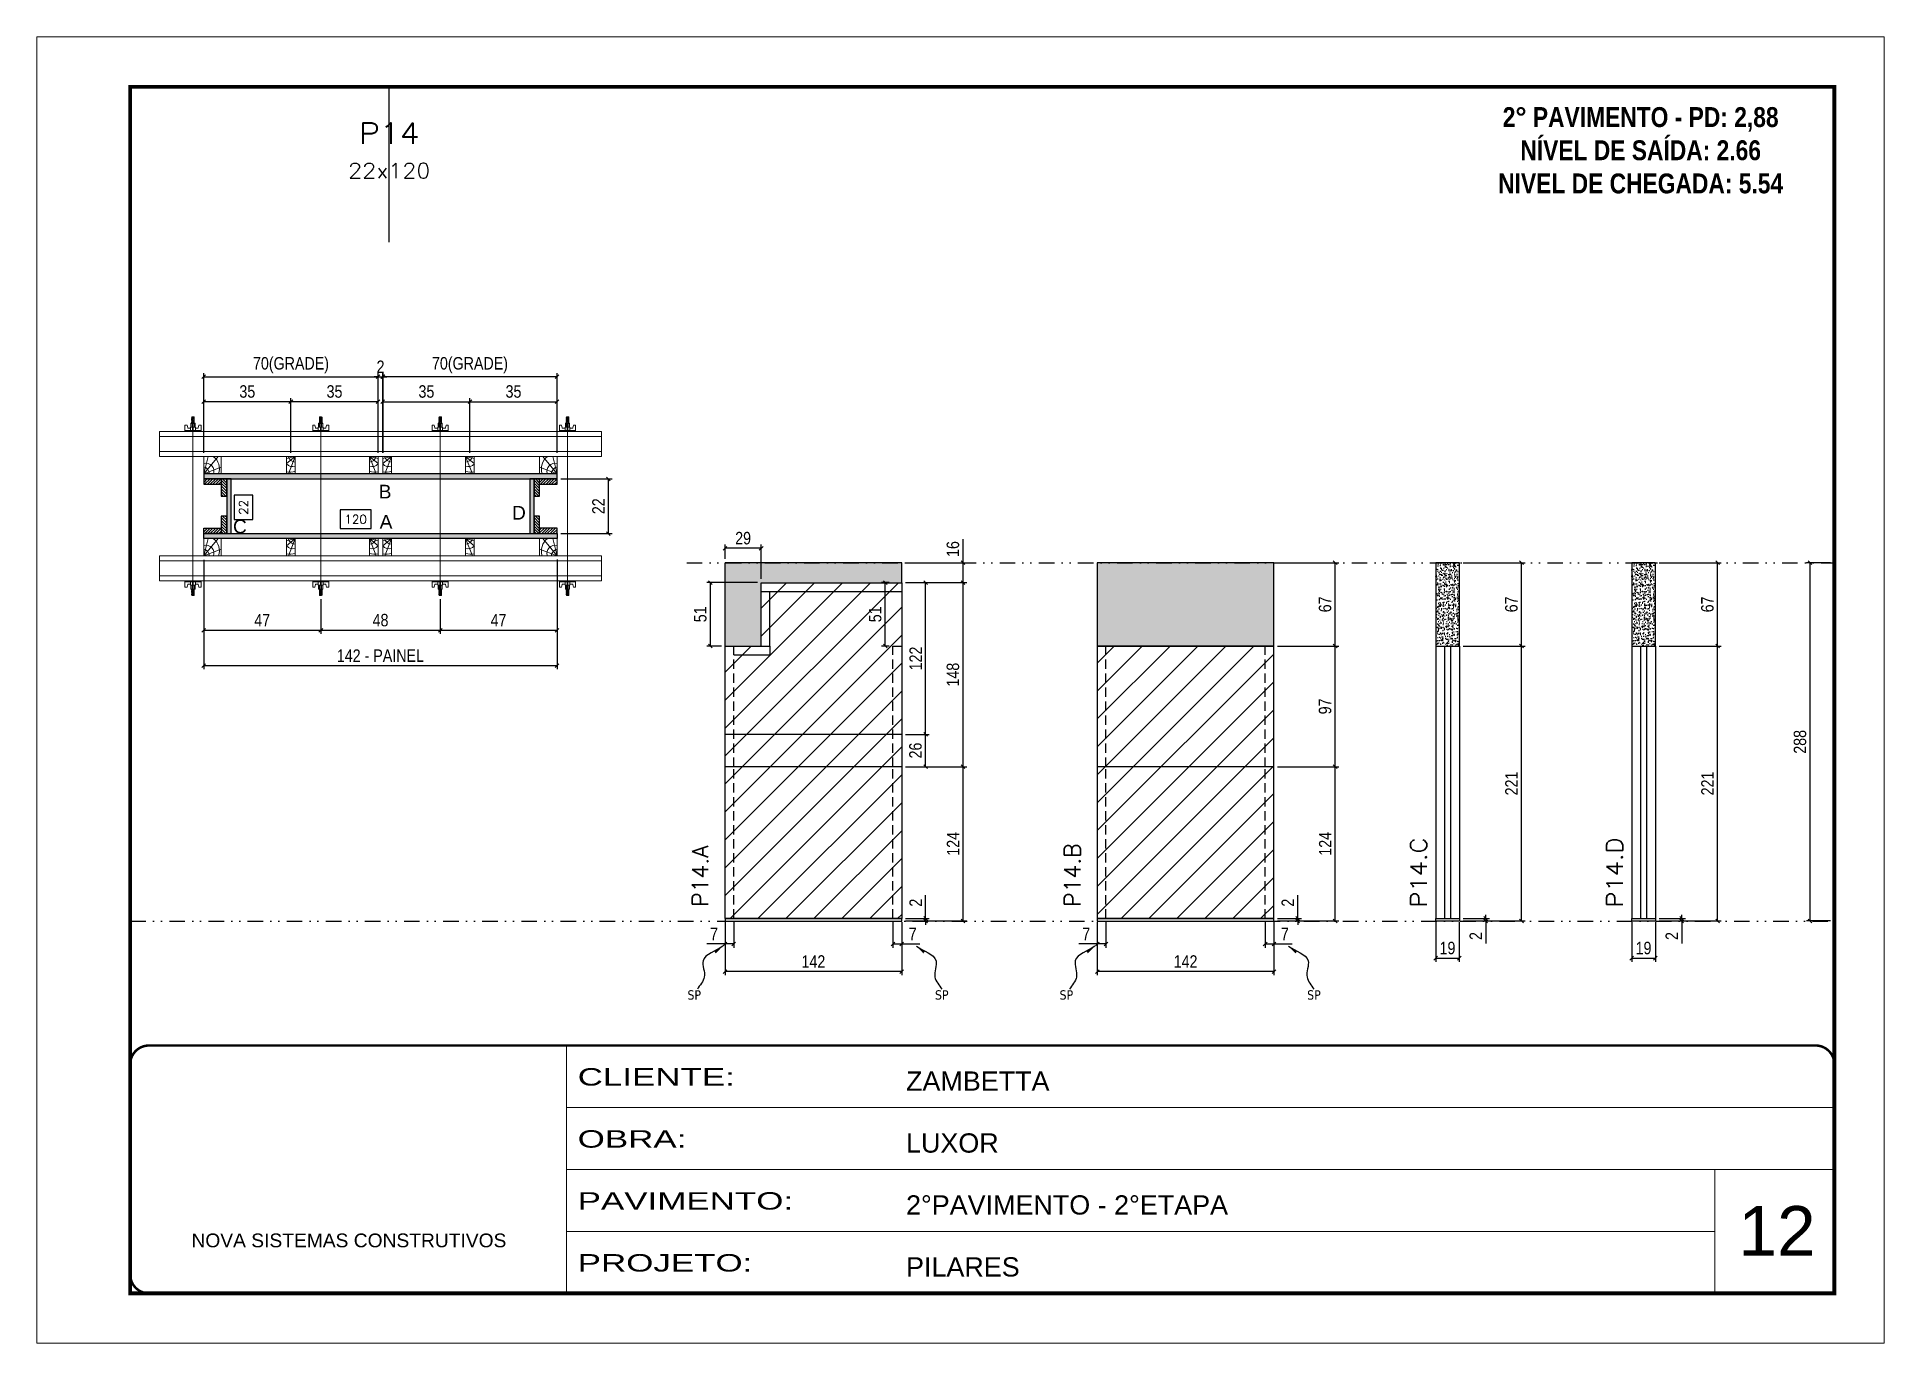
# Model space of a CAD drawing. Extents: x 14400 to 20667, y -21631 to 6985.
# Drawn here: x 19182 to 20667, y 3638 to 4688 of the extents above; entities that cross this region are included whole.
import ezdxf
from ezdxf.enums import TextEntityAlignment as Align

# ---------------------------------------------------------------- set-up
doc = ezdxf.new("R2010")
doc.units = 0
for name, pattern in [('CONTINUO', [0]), ('DASHED', [0.75, 0.5, -0.25]), ('DIVIDE2', [0.625, 0.25, -0.125, 0, -0.125, 0, -0.125]), ('HIDDEN', [0.375, 0.25, -0.125])]:
    doc.linetypes.add(name, pattern=pattern)
for name, color, linetype, lineweight in [('CARIMBO', 255, 'Continuous', 9), ('Folhas', 255, 'Continuous', 9), ('Hachura', 251, 'Continuous', 9), ('Madeira', 126, 'Continuous', 18), ('Perfil Metálico', 224, 'Continuous', 18), ('SARRAFO DE PRESSAO', 251, 'DASHED', 9), ('Texto Seção', 7, 'Continuous', 15)]:
    doc.layers.add(name, color=color, linetype=linetype, lineweight=lineweight)
for name, color, linetype in [('CHAPA', 1, 'Continuous'), ('COTA', 241, 'Continuous'), ('MEIO_PONT', 93, 'Continuous'), ('NOMENCLATURA', 7, 'Continuous'), ('Nível', 160, 'Continuous'), ('Painéis', 200, 'Continuous'), ('SARR_2.2x7', 40, 'Continuous'), ('SARRAFO', 251, 'Continuous'), ('texto', 7, 'Continuous'), ('Texto de Titulo', 7, 'Continuous'), ('Texto Qtd Sarr', 242, 'Continuous'), ('TEXTO_GERAL', 7, 'Continuous')]:
    doc.layers.add(name, color=color, linetype=linetype)
doc.styles.add('ARIAL', font='arial.ttf')
doc.styles.add('COTA TECNICA', font='techl___.ttf', dxfattribs={"height": 10})
doc.styles.add('COTA TECNICA 2X', font='techl___.ttf', dxfattribs={"height": 10})
doc.styles.add('COTA TECNICA-50', font='techl___.ttf', dxfattribs={"height": 10})
doc.styles.add('REGUA-120', font='ROMANS.shx', dxfattribs={"height": 15})
doc.styles.add('ROMANC', font='techb___.ttf', dxfattribs={"height": 2.5})
doc.styles.add('ROMANS', font='romans.shx')
doc.styles.get("Standard").update_dxf_attribs({"font": 'arial.ttf'})
doc.styles.add('Tecnologia', font='')
doc.styles.get('Tecnologia').set_extended_font_data('Forgotten Futurist')
doc.dimstyles.new('COTA PAINEL-50', dxfattribs={"dimtxt": 10, "dimasz": 3, "dimexe": 3, "dimexo": 3, "dimgap": 3, "dimtad": 1, "dimdec": 1, "dimzin": 12, "dimdsep": 46, "dimtxsty": 'COTA TECNICA-50', "dimblk1": 'OBLIQUE', "dimblk2": 'OBLIQUE', "dimsah": 1, "dimcen": 0.9, "dimclrd": 4, "dimclre": 4, "dimclrt": 240, "dimadec": 1, "dimazin": 3, "dimtfac": 1, "dimtdec": 1, "dimtmove": 0, "dimatfit": 3, "dimfxl": 1, "dimtolj": 1, "dimtzin": 12, "dimarcsym": 0})
doc.dimstyles.new('PAINEL', dxfattribs={"dimtxt": 10, "dimasz": 3, "dimexe": 3, "dimexo": 3, "dimgap": 3, "dimtad": 1, "dimdec": 1, "dimzin": 12, "dimdsep": 46, "dimtxsty": 'COTA TECNICA', "dimblk1": 'OBLIQUE', "dimblk2": 'OBLIQUE', "dimsah": 1, "dimcen": 0.9, "dimclrd": 4, "dimclre": 4, "dimclrt": 240, "dimadec": 1, "dimazin": 3, "dimtfac": 1, "dimtdec": 1, "dimtmove": 0, "dimatfit": 3, "dimfxl": 1, "dimtolj": 1, "dimtzin": 12, "dimarcsym": 0})
doc.dimstyles.new('SECAO PILAR', dxfattribs={"dimtxt": 10, "dimasz": 3, "dimexe": 3, "dimexo": 3, "dimgap": 3, "dimtad": 1, "dimdec": 1, "dimlfac": 0.5, "dimzin": 12, "dimdsep": 46, "dimtxsty": 'COTA TECNICA 2X', "dimblk1": 'OBLIQUE', "dimblk2": 'OBLIQUE', "dimsah": 1, "dimcen": 0.9, "dimclrd": 256, "dimclre": 256, "dimclrt": 256, "dimadec": 1, "dimazin": 3, "dimtfac": 1, "dimtdec": 1, "dimtmove": 0, "dimatfit": 3, "dimfxl": 1, "dimtolj": 1, "dimtzin": 12, "dimarcsym": 0})
doc.dimstyles.new('SECÇÃO 2', dxfattribs={"dimtxt": 7, "dimasz": 6, "dimexe": 0.18, "dimexo": 2, "dimgap": -4, "dimtad": 3, "dimdec": 1, "dimlfac": 0.5, "dimzin": 12, "dimdsep": 46, "dimtxsty": 'ROMANS', "dimblk": 'ARCHTICK', "dimcen": 0.09, "dimse1": 1, "dimse2": 1, "dimsd1": 1, "dimsd2": 1, "dimclrd": 180, "dimclre": 5, "dimclrt": 1, "dimadec": 0, "dimazin": 3, "dimtfac": 1, "dimtdec": 1, "dimtofl": 0, "dimtmove": 0, "dimatfit": 3, "dimldrblk": 'ARCHTICK', "dimfxl": 1, "dimtolj": 1, "dimtzin": 0, "dimarcsym": 0})
doc.dimstyles.get("Standard").update_dxf_attribs({"dimtxt": 0.18, "dimasz": 0.18, "dimexe": 0.18, "dimexo": 0.0625, "dimgap": 0.09, "dimtad": 0, "dimtih": 1, "dimtoh": 1, "dimdec": 4, "dimzin": 0, "dimdsep": 46, "dimtxsty": 'Standard', "dimcen": 0.09, "dimadec": 0, "dimazin": 0, "dimtfac": 1, "dimtdec": 4, "dimtofl": 0, "dimtmove": 0, "dimatfit": 3, "dimfxl": 1, "dimtolj": 1, "dimtzin": 0, "dimarcsym": 0})

msp = doc.modelspace()

# ---------------------------------------------------------------- texts
at = {"layer": 'CARIMBO', "style": 'ARIAL'}
msp.add_text('12', height=40, dxfattribs=at).set_placement((20549.83, 3707.72))
at = {"layer": 'NOMENCLATURA', "color": 2, "insert": (20471.29, 4631.16), "char_height": 16, "attachment_point": 2, "style": 'ROMANC'}
msp.add_mtext_dynamic_manual_height_columns('2° PAVIMENTO - PD: 2,88\\PNÍVEL DE SAÍDA: 2.66\\PNIVEL DE CHEGADA: 5.54', width=432.3511, gutter_width=1, heights=[0], dxfattribs=at)
at = {"layer": 'texto', "color": 0, "char_height": 7.5, "attachment_point": 5}
for insert in [(19710.4, 3917.37), (19909.42, 3917.37), (20009.58, 3917.37), (20208.6, 3917.37)]:
    msp.add_mtext('{\\fTahoma|b0|i0|c0|p34;\\C4;SP}', dxfattribs=dict(at, insert=insert))
at = {"layer": 'Texto Seção', "style": 'REGUA-120', "width": 1.1}
for s, p in [('P14.C', (20299.27, 3987.62)), ('P14.D', (20456.84, 3987.62))]:
    msp.add_text(s, height=13, rotation=90, dxfattribs=at).set_placement(p)
at = {"layer": 'Texto Seção', "char_height": 13, "width": 285.3299, "attachment_point": 7, "rotation": 90, "style": 'REGUA-120'}
for s, insert in [('P14.A', (19721.71, 3988.11)), ('\\pt26;P14.B', (20020.89, 3988.11))]:
    msp.add_mtext(s, dxfattribs=dict(at, insert=insert))
at = {"layer": 'TEXTO_GERAL', "style": 'ARIAL'}
for s, p in [('B', (19461.88, 4322.07)), ('D', (19569.47, 4305.05)), ('C', (19345.13, 4294.09)), ('A', (19462.62, 4297.84))]:
    msp.add_text(s, height=11, dxfattribs=at).set_placement(p, align=Align.MIDDLE_CENTER)

# ---------------------------------------------------------------- blocks, each defined once
blk = doc.blocks.new('9999999999')
at = {"color": 30, "linetype": 'CONTINUO'}
for p, q in [((98564.6, 34230.2), (98564.6, 34429.4)), ((98564.6, 34379.6), (99584, 34379.6)), ((98564.6, 34329.8), (99488, 34329.8)), ((99584, 34329.8), (99488, 34329.8)), ((99488, 34329.8), (99488, 34230.2)), ((98564.6, 34280), (99488, 34280))]:
    blk.add_line(p, q, dxfattribs=at)
at = {"color": 30, "linetype": 'CONTINUO', "const_width": 2}
blk.add_lwpolyline([(99584, 34230.2), (99584, 34414.4, 0.414214), (99569, 34429.4), (98229, 34429.4, 0.414214), (98214, 34414.4), (98214, 34245.2, 0.414214), (98229, 34230.2), (99584, 34230.2)], format="xyb", dxfattribs=at)
at = {"layer": 'Folhas'}
blk.add_lwpolyline([(98139, 34190.2), (99624, 34190.2), (99624, 35240.2), (98139, 35240.2)], close=True, dxfattribs=at)
at = {"layer": 'Folhas', "color": 30, "const_width": 3}
blk.add_lwpolyline([(98214, 34230.2), (99584, 34230.2), (99584, 35200.2), (98214, 35200.2)], close=True, dxfattribs=at)
at = {"color": 7, "linetype": 'Continuous', "ltscale": 5, "style": 'ARIAL'}
for s, height, p in [('ZAMBETTA', 15.48, (98837.7, 34393.1)), ('LUXOR', 15.48, (98837.7, 34343.3)), ('2°PAVIMENTO - 2°ETAPA', 15.483, (98837.7, 34293.5)), ('NOVA SISTEMAS CONSTRUTIVOS', 11.059, (98263.2, 34267.2)), ('PILARES', 15.48, (98837.7, 34243.7))]:
    blk.add_text(s, height=height, dxfattribs=at).set_placement(p)
at = {"layer": 'Folhas', "color": 7, "style": 'Tecnologia', "width": 1.5}
for s, p in [('CLIENTE:', (98573.7, 34397.2)), ('OBRA:', (98573.7, 34347.3)), ('PAVIMENTO:', (98573.7, 34297.5)), ('PROJETO:', (98573.7, 34247.7))]:
    blk.add_text(s, height=14, dxfattribs=at).set_placement(p)
blk = doc.blocks.new('*D742')
at = {"layer": 'COTA', "color": 180, "lineweight": -2, "transparency": 16777216}
for p, q in [((19355.5, 4319.1), (19340.5, 4319.1)), ((19340.5, 4319.1), (19340.5, 4299.7)), ((19355.5, 4299.7), (19355.5, 4319.1)), ((19340.5, 4299.7), (19355.5, 4299.7))]:
    blk.add_line(p, q, dxfattribs=at)
at = {"layer": 'Defpoints', "color": 0, "transparency": 16777216}
for p in [(19355.4, 4332.3), (19355.4, 4288.3), (19359.5, 4288.3)]:
    blk.add_point(p, dxfattribs=at)
at = {"layer": 'COTA', "color": 1, "transparency": 16777216, "insert": (19348, 4309.4), "char_height": 7, "attachment_point": 5, "rotation": 90, "style": 'ROMANS'}
blk.add_mtext('\\A1;22', dxfattribs=at)
blk = doc.blocks.new('_ArchTick')
at = {"color": 0, "linetype": 'ByBlock', "const_width": 0.15}
blk.add_lwpolyline([(-0.5, -0.5), (0.5, 0.5)], dxfattribs=at)
blk = doc.blocks.new('*D743')
at = {"layer": 'COTA', "color": 180, "lineweight": -2, "transparency": 16777216}
for p, q in [((19450.7, 4307.3), (19425.7, 4307.3)), ((19425.7, 4307.3), (19425.7, 4292.3)), ((19450.7, 4292.3), (19450.7, 4307.3)), ((19425.7, 4292.3), (19450.7, 4292.3))]:
    blk.add_line(p, q, dxfattribs=at)
at = {"layer": 'Defpoints', "color": 0, "transparency": 16777216}
for p in [(19338.1, 4288.3), (19578.1, 4288.3), (19578.1, 4288.3)]:
    blk.add_point(p, dxfattribs=at)
at = {"layer": 'COTA', "color": 1, "transparency": 16777216, "insert": (19438.2, 4299.8), "char_height": 7, "attachment_point": 5, "style": 'ROMANS'}
blk.add_mtext('\\A1;120', dxfattribs=at)
blk = doc.blocks.new('_Oblique')
at = {"color": 0, "linetype": 'ByBlock', "lineweight": -2}
blk.add_line((-0.5, -0.5), (0.5, 0.5), dxfattribs=at)
blk = doc.blocks.new('*D744')
at = {"layer": 'COTA', "lineweight": -2, "transparency": 16777216}
for p, q in [((19316.1, 4267.3), (19316.1, 4179.2)), ((19600.1, 4267.4), (19600.1, 4179.2)), ((19316.1, 4182.2), (19600.1, 4182.2))]:
    blk.add_line(p, q, dxfattribs=at)
at = {"layer": 'Defpoints', "color": 0, "transparency": 16777216}
for p in [(19316.1, 4270.3), (19600.1, 4270.4), (19600.1, 4182.2)]:
    blk.add_point(p, dxfattribs=at)
at = {"layer": 'COTA', "lineweight": -2, "transparency": 16777216, "xscale": 3, "yscale": 3, "zscale": 3, "rotation": 180}
blk.add_blockref('_Oblique', (19316.1, 4182.2), dxfattribs=at)
at = {"layer": 'COTA', "lineweight": -2, "transparency": 16777216, "xscale": 3, "yscale": 3, "zscale": 3}
blk.add_blockref('_Oblique', (19600.1, 4182.2), dxfattribs=at)
at = {"layer": 'COTA', "transparency": 16777216, "insert": (19458.1, 4190.2), "char_height": 10, "attachment_point": 5, "style": 'COTA TECNICA 2X'}
blk.add_mtext('\\A1;142 - PAINEL', dxfattribs=at)
blk = doc.blocks.new('*D745')
at = {"layer": 'COTA', "lineweight": -2, "transparency": 16777216}
for p, q in [((19316.1, 4267.3), (19316.1, 4207.6)), ((19410.2, 4235.6), (19410.2, 4207.6)), ((19316.1, 4210.6), (19410.2, 4210.6))]:
    blk.add_line(p, q, dxfattribs=at)
at = {"layer": 'Defpoints', "color": 0, "transparency": 16777216}
for p in [(19316.1, 4270.3), (19410.2, 4238.6), (19410.2, 4210.6)]:
    blk.add_point(p, dxfattribs=at)
at = {"layer": 'COTA', "lineweight": -2, "transparency": 16777216, "xscale": 3, "yscale": 3, "zscale": 3, "rotation": 180}
blk.add_blockref('_Oblique', (19316.1, 4210.6), dxfattribs=at)
at = {"layer": 'COTA', "lineweight": -2, "transparency": 16777216, "xscale": 3, "yscale": 3, "zscale": 3}
blk.add_blockref('_Oblique', (19410.2, 4210.6), dxfattribs=at)
at = {"layer": 'COTA', "transparency": 16777216, "insert": (19363.1, 4218.7), "char_height": 10, "attachment_point": 5, "style": 'COTA TECNICA 2X'}
blk.add_mtext('\\A1;47', dxfattribs=at)
blk = doc.blocks.new('*D746')
at = {"layer": 'COTA', "lineweight": -2, "transparency": 16777216}
for p, q in [((19600.1, 4267.3), (19600.1, 4207.6)), ((19506.2, 4235.6), (19506.2, 4207.6)), ((19506.2, 4210.6), (19600.1, 4210.6))]:
    blk.add_line(p, q, dxfattribs=at)
at = {"layer": 'Defpoints', "color": 0, "transparency": 16777216}
for p in [(19600.1, 4270.3), (19506.2, 4238.6), (19600.1, 4210.6)]:
    blk.add_point(p, dxfattribs=at)
at = {"layer": 'COTA', "lineweight": -2, "transparency": 16777216, "xscale": 3, "yscale": 3, "zscale": 3, "rotation": 180}
blk.add_blockref('_Oblique', (19506.2, 4210.6), dxfattribs=at)
at = {"layer": 'COTA', "lineweight": -2, "transparency": 16777216, "xscale": 3, "yscale": 3, "zscale": 3}
blk.add_blockref('_Oblique', (19600.1, 4210.6), dxfattribs=at)
at = {"layer": 'COTA', "transparency": 16777216, "insert": (19553.1, 4218.7), "char_height": 10, "attachment_point": 5, "style": 'COTA TECNICA 2X'}
blk.add_mtext('\\A1;47', dxfattribs=at)
blk = doc.blocks.new('C')
at = {"layer": 'Hachura', "color": 0}
for p, q in [((0, 3.22), (0, -3.22)), ((0.45, 3.22), (0, 3.22)), ((0.46, 3.16), (0, 3.16)), ((0.46, 3.05), (0, 3.05)), ((0.46, 2.88), (0, 2.88)), ((0, 2.75), (0, -1.16)), ((0.46, 2.65), (0, 2.65)), ((0.46, 2.23), (0, 2.23)), ((0.46, 1.51), (0, 1.51)), ((0.39, 0.49), (0.17, 0.49)), ((0.45, -3.23), (0.45, 3.22)), ((0.45, 3.22), (2.58, 3.22)), ((1.74, 0.97), (0.45, 0.97)), ((1.45, 0.1), (0.45, 0.1)), ((1.35, 1.94), (1.35, 0.96)), ((2.58, 2.39), (1.47, 2.09)), ((1.74, -0.97), (1.74, 0.97)), ((1.74, 0.97), (1.74, 0.84)), ((1.74, 0.97), (1.74, 0.84)), ((1.74, 0.84), (3.35, 0.84)), ((3.35, 0.45), (1.74, 0.45)), ((2.58, 3.22), (2.58, 2.39)), ((3.32, 0.84), (3.32, -0.84)), ((3.35, 0.84), (3.35, -0.84)), ((3.68, 0.45), (3.35, 0.45)), ((3.84, -0.52), (3.35, 0.45)), ((3.35, 0.06), (3.67, -0.57)), ((3.68, 0.45), (4.16, -0.52)), ((3.72, 0.5), (4.25, -0.57)), ((4.37, -0.55), (3.83, 0.53)), ((4.15, 0.45), (3.93, 0.45)), ((4.42, -0.52), (3.93, 0.45)), ((4.15, 0.45), (4.26, 0.45)), ((4.26, 0.45), (4.74, -0.52)), ((4.3, 0.5), (4.83, -0.57)), ((4.95, -0.55), (4.41, 0.53)), ((4.51, 0.45), (4.84, 0.45)), ((5, -0.52), (4.51, 0.45)), ((4.84, 0.45), (5.32, -0.52)), ((4.88, 0.5), (5.41, -0.57)), ((5.53, -0.55), (4.99, 0.53)), ((5.58, -0.52), (5.09, 0.45)), ((5.42, 0.45), (5.09, 0.45)), ((5.58, -0.52), (5.09, 0.45)), ((5.42, 0.45), (5.74, -0.19)), ((5.46, 0.5), (5.74, -0.07)), ((5.74, 0.19), (5.57, 0.53)), ((5.74, 0.32), (5.68, 0.45)), ((5.68, 0.45), (5.74, 0.45)), ((5.74, 0.45), (5.9, 0.29)), ((5.74, 0.45), (5.74, -0.52)), ((5.9, -0.36), (5.9, 0.29)), ((0.45, 0), (0, 0)), ((0.46, -1.52), (0, -1.52)), ((0.46, -2.23), (0, -2.23)), ((0.46, -2.65), (0, -2.65)), ((0.46, -2.88), (0, -2.88)), ((0.46, -3.05), (0, -3.05)), ((0.46, -3.16), (0, -3.16)), ((0, -3.22), (2.57, -3.22)), ((0.08, -0.48), (0.29, -0.48)), ((0.29, -0.48), (0.4, -0.48)), ((0.45, 0), (0.45, -0.97)), ((0.45, -0.16), (1.45, -0.16)), ((0.45, -0.65), (0.45, -0.32)), ((0.45, -3.23), (0.45, -0.65)), ((0.45, -0.97), (1.74, -0.97)), ((1.35, -1.94), (1.35, -0.97)), ((2.58, -2.39), (1.47, -2.1)), ((3.35, -0.32), (1.74, -0.32)), ((3.35, -0.84), (1.74, -0.84)), ((2.58, -3.23), (2.58, -2.39)), ((3.35, -0.07), (3.58, -0.52)), ((3.35, -0.52), (3.58, -0.52)), ((3.84, -0.52), (4.16, -0.52)), ((4.42, -0.52), (4.74, -0.52)), ((4.63, -0.52), (4.74, -0.52)), ((5, -0.52), (5.32, -0.52)), ((5.58, -0.52), (5.74, -0.52)), ((5.74, -0.52), (5.9, -0.36)), ((5.74, -0.52), (5.74, -0.52))]:
    blk.add_line(p, q, dxfattribs=at)
for centre, radius, start, end in [((1.52, 1.94), 0.161, 104.74356, 180), ((1.44, -0.03), 0.129, 272.69497, 87.30503), ((3.81, 0.39), 0.143, 25.56881, 154.43119), ((4.39, 0.39), 0.143, 25.56881, 154.43119), ((4.97, 0.39), 0.143, 25.56881, 154.43119), ((5.55, 0.39), 0.143, 25.56881, 154.43119), ((0.17, -0.37), 0.174, 221.74404, 317.85924), ((1.52, -1.94), 0.161, 180, 255.25644), ((3.71, -0.4), 0.174, 222.14076, 318.25596), ((4.29, -0.4), 0.174, 222.14076, 318.25596), ((4.87, -0.4), 0.174, 222.14076, 318.25596), ((5.45, -0.4), 0.174, 222.14076, 318.25596), ((5.61, -0.4), 0.174, 317.85924, 318.25596)]:
    blk.add_arc(centre, radius, start, end, dxfattribs=at)
blk = doc.blocks.new('*D747')
at = {"layer": 'COTA', "lineweight": -2, "transparency": 16777216}
for p, q in [((19410.2, 4235.6), (19410.2, 4207.6)), ((19506.2, 4235.6), (19506.2, 4207.6)), ((19410.2, 4210.6), (19506.2, 4210.6))]:
    blk.add_line(p, q, dxfattribs=at)
at = {"layer": 'Defpoints', "color": 0, "transparency": 16777216}
for p in [(19410.2, 4238.6), (19506.2, 4238.6), (19506.2, 4210.6)]:
    blk.add_point(p, dxfattribs=at)
at = {"layer": 'COTA', "lineweight": -2, "transparency": 16777216, "xscale": 3, "yscale": 3, "zscale": 3, "rotation": 180}
blk.add_blockref('_Oblique', (19410.2, 4210.6), dxfattribs=at)
at = {"layer": 'COTA', "lineweight": -2, "transparency": 16777216, "xscale": 3, "yscale": 3, "zscale": 3}
blk.add_blockref('_Oblique', (19506.2, 4210.6), dxfattribs=at)
at = {"layer": 'COTA', "transparency": 16777216, "insert": (19458.2, 4218.7), "char_height": 10, "attachment_point": 5, "style": 'COTA TECNICA 2X'}
blk.add_mtext('\\A1;48', dxfattribs=at)
blk = doc.blocks.new('*D748')
at = {"layer": 'COTA', "lineweight": -2, "transparency": 16777216}
for p, q in [((19460, 4353.3), (19460, 4397.3)), ((19530.1, 4353.3), (19530.1, 4397.3)), ((19460, 4394.3), (19530.1, 4394.3))]:
    blk.add_line(p, q, dxfattribs=at)
at = {"layer": 'Defpoints', "color": 0, "transparency": 16777216}
for p in [(19530.1, 4394.3), (19460, 4350.3), (19530.1, 4350.3)]:
    blk.add_point(p, dxfattribs=at)
at = {"layer": 'COTA', "lineweight": -2, "transparency": 16777216, "xscale": 3, "yscale": 3, "zscale": 3, "rotation": 180}
blk.add_blockref('_Oblique', (19460, 4394.3), dxfattribs=at)
at = {"layer": 'COTA', "lineweight": -2, "transparency": 16777216, "xscale": 3, "yscale": 3, "zscale": 3}
blk.add_blockref('_Oblique', (19530.1, 4394.3), dxfattribs=at)
at = {"layer": 'COTA', "transparency": 16777216, "insert": (19495.1, 4402.5), "char_height": 10, "attachment_point": 5, "style": 'COTA TECNICA 2X'}
blk.add_mtext('\\A1;35', dxfattribs=at)
blk = doc.blocks.new('*D749')
at = {"layer": 'COTA', "lineweight": -2, "transparency": 16777216}
for p, q in [((19530.1, 4353.3), (19530.1, 4397.3)), ((19600.1, 4353.3), (19600.1, 4397.3)), ((19530.1, 4394.3), (19600.1, 4394.3))]:
    blk.add_line(p, q, dxfattribs=at)
at = {"layer": 'Defpoints', "color": 0, "transparency": 16777216}
for p in [(19600.1, 4394.3), (19530.1, 4350.3), (19600.1, 4350.3)]:
    blk.add_point(p, dxfattribs=at)
at = {"layer": 'COTA', "lineweight": -2, "transparency": 16777216, "xscale": 3, "yscale": 3, "zscale": 3, "rotation": 180}
blk.add_blockref('_Oblique', (19530.1, 4394.3), dxfattribs=at)
at = {"layer": 'COTA', "lineweight": -2, "transparency": 16777216, "xscale": 3, "yscale": 3, "zscale": 3}
blk.add_blockref('_Oblique', (19600.1, 4394.3), dxfattribs=at)
at = {"layer": 'COTA', "transparency": 16777216, "insert": (19565.1, 4402.5), "char_height": 10, "attachment_point": 5, "style": 'COTA TECNICA 2X'}
blk.add_mtext('\\A1;35', dxfattribs=at)
blk = doc.blocks.new('*D750')
at = {"layer": 'COTA', "lineweight": -2, "transparency": 16777216}
for p, q in [((19460, 4353.3), (19460, 4417.4)), ((19600.1, 4414.4), (19460, 4414.4)), ((19600.1, 4353.3), (19600.1, 4417.4))]:
    blk.add_line(p, q, dxfattribs=at)
at = {"layer": 'Defpoints', "color": 0, "transparency": 16777216}
for p in [(19460, 4414.4), (19460, 4350.3), (19600.1, 4350.3)]:
    blk.add_point(p, dxfattribs=at)
at = {"layer": 'COTA', "lineweight": -2, "transparency": 16777216, "xscale": 3, "yscale": 3, "zscale": 3, "rotation": 180}
blk.add_blockref('_Oblique', (19460, 4414.4), dxfattribs=at)
at = {"layer": 'COTA', "lineweight": -2, "transparency": 16777216, "xscale": 3, "yscale": 3, "zscale": 3}
blk.add_blockref('_Oblique', (19600.1, 4414.4), dxfattribs=at)
at = {"layer": 'COTA', "transparency": 16777216, "insert": (19530.1, 4423.7), "char_height": 10, "attachment_point": 5, "style": 'COTA TECNICA 2X'}
blk.add_mtext('\\A1;70(GRADE)', dxfattribs=at)
blk = doc.blocks.new('*D751')
at = {"layer": 'COTA', "lineweight": -2, "transparency": 16777216}
for p, q in [((19603.1, 4332.3), (19644.4, 4332.3)), ((19641.4, 4288.3), (19641.4, 4332.3)), ((19603.1, 4288.3), (19644.4, 4288.3))]:
    blk.add_line(p, q, dxfattribs=at)
at = {"layer": 'Defpoints', "color": 0, "transparency": 16777216}
for p in [(19600.1, 4332.3), (19641.4, 4332.3), (19600.1, 4288.3)]:
    blk.add_point(p, dxfattribs=at)
at = {"layer": 'COTA', "lineweight": -2, "transparency": 16777216, "xscale": 3, "yscale": 3, "zscale": 3}
for p, rotation in [((19641.4, 4332.3), 90), ((19641.4, 4288.3), 270)]:
    blk.add_blockref('_Oblique', p, dxfattribs=dict(at, rotation=rotation))
at = {"layer": 'COTA', "transparency": 16777216, "insert": (19633.4, 4310.3), "char_height": 10, "attachment_point": 5, "rotation": 90, "style": 'COTA TECNICA 2X'}
blk.add_mtext('\\A1;22', dxfattribs=at)
blk = doc.blocks.new('PONTALETE')
at = {"layer": 'Madeira'}
for q in [(2.71, 7), (7, 5.76), (7, 1.74)]:
    blk.add_line((0, 0), q, dxfattribs=at)
blk.add_lwpolyline([(0, 0), (7, 0), (7, 7), (0, 7)], close=True, dxfattribs=at)
for centre, radius, start, end in [((2.04, 0.06), 6.23, 37.28179, 109.09128), ((1.09, 0.9), 3.19, 343.60304, 109.98471), ((-0.21, -0.78), 3.09, 14.63219, 86.0383)]:
    blk.add_arc(centre, radius, start, end, dxfattribs=at)
blk = doc.blocks.new('MEIO PONTALETE')
at = {"layer": 'Madeira'}
for q in [(2.71, 7), (3.5, 2.88), (3.5, 0.87)]:
    blk.add_line((0, 0), q, dxfattribs=at)
blk.add_lwpolyline([(0, 0), (3.5, 0), (3.5, 7), (0, 7)], close=True, dxfattribs=at)
for centre, radius, start, end in [((2.04, 0.06), 6.23, 76.44987, 109.09128), ((1.09, 0.9), 3.19, 40.90626, 109.98471), ((-0.21, -0.78), 3.09, 14.63219, 86.0383)]:
    blk.add_arc(centre, radius, start, end, dxfattribs=at)
blk = doc.blocks.new('titulo1')
at = {"layer": 'Defpoints', "color": 252, "linetype": 'HIDDEN', "ltscale": 2}
blk.add_line((0, 0), (0, 125), dxfattribs=at)
at = {"layer": 'Defpoints', "style": 'ROMANS', "oblique": 15}
blk.add_attdef('FOLHA', text='', height=10, dxfattribs=at).set_placement((0, 15.6), align=Align.MIDDLE_CENTER)
at = {"layer": 'Texto Qtd Sarr', "color": 3, "style": 'ROMANS', "oblique": 15}
for tag, height, p in [('TITULO', 17, (0, 71.4)), ('SEÇÃO', 12, (0, 41.5))]:
    blk.add_attdef(tag, text='', height=height, dxfattribs=at).set_placement(p, align=Align.MIDDLE_CENTER)
blk = doc.blocks.new('*D752')
at = {"layer": 'COTA', "lineweight": -2, "transparency": 16777216}
for p, q in [((19386.1, 4353.3), (19386.1, 4397.3)), ((19456.2, 4353.3), (19456.2, 4397.3)), ((19456.2, 4394.3), (19386.1, 4394.3))]:
    blk.add_line(p, q, dxfattribs=at)
at = {"layer": 'Defpoints', "color": 0, "transparency": 16777216}
for p in [(19386.1, 4394.3), (19386.1, 4350.3), (19456.2, 4350.3)]:
    blk.add_point(p, dxfattribs=at)
at = {"layer": 'COTA', "lineweight": -2, "transparency": 16777216, "xscale": 3, "yscale": 3, "zscale": 3, "rotation": 180}
blk.add_blockref('_Oblique', (19386.1, 4394.3), dxfattribs=at)
at = {"layer": 'COTA', "lineweight": -2, "transparency": 16777216, "xscale": 3, "yscale": 3, "zscale": 3}
blk.add_blockref('_Oblique', (19456.2, 4394.3), dxfattribs=at)
at = {"layer": 'COTA', "transparency": 16777216, "insert": (19421.2, 4402.5), "char_height": 10, "attachment_point": 5, "style": 'COTA TECNICA 2X'}
blk.add_mtext('\\A1;35', dxfattribs=at)
blk = doc.blocks.new('*D753')
at = {"layer": 'COTA', "lineweight": -2, "transparency": 16777216}
for p, q in [((19316.1, 4353.3), (19316.1, 4397.3)), ((19386.1, 4353.3), (19386.1, 4397.3)), ((19386.1, 4394.3), (19316.1, 4394.3))]:
    blk.add_line(p, q, dxfattribs=at)
at = {"layer": 'Defpoints', "color": 0, "transparency": 16777216}
for p in [(19316.1, 4394.3), (19316.1, 4350.3), (19386.1, 4350.3)]:
    blk.add_point(p, dxfattribs=at)
at = {"layer": 'COTA', "lineweight": -2, "transparency": 16777216, "xscale": 3, "yscale": 3, "zscale": 3, "rotation": 180}
blk.add_blockref('_Oblique', (19316.1, 4394.3), dxfattribs=at)
at = {"layer": 'COTA', "lineweight": -2, "transparency": 16777216, "xscale": 3, "yscale": 3, "zscale": 3}
blk.add_blockref('_Oblique', (19386.1, 4394.3), dxfattribs=at)
at = {"layer": 'COTA', "transparency": 16777216, "insert": (19351.1, 4402.5), "char_height": 10, "attachment_point": 5, "style": 'COTA TECNICA 2X'}
blk.add_mtext('\\A1;35', dxfattribs=at)
blk = doc.blocks.new('*D754')
at = {"layer": 'COTA', "lineweight": -2, "transparency": 16777216}
for p, q in [((19316.1, 4353.3), (19316.1, 4417.4)), ((19316.1, 4414.4), (19456.2, 4414.4)), ((19456.2, 4353.3), (19456.2, 4417.4))]:
    blk.add_line(p, q, dxfattribs=at)
at = {"layer": 'Defpoints', "color": 0, "transparency": 16777216}
for p in [(19456.2, 4414.4), (19316.1, 4350.3), (19456.2, 4350.3)]:
    blk.add_point(p, dxfattribs=at)
at = {"layer": 'COTA', "lineweight": -2, "transparency": 16777216, "xscale": 3, "yscale": 3, "zscale": 3, "rotation": 180}
blk.add_blockref('_Oblique', (19316.1, 4414.4), dxfattribs=at)
at = {"layer": 'COTA', "lineweight": -2, "transparency": 16777216, "xscale": 3, "yscale": 3, "zscale": 3}
blk.add_blockref('_Oblique', (19456.2, 4414.4), dxfattribs=at)
at = {"layer": 'COTA', "transparency": 16777216, "insert": (19386.2, 4423.7), "char_height": 10, "attachment_point": 5, "style": 'COTA TECNICA 2X'}
blk.add_mtext('\\A1;70(GRADE)', dxfattribs=at)
blk = doc.blocks.new('*D764')
at = {"layer": 'COTA', "lineweight": -2, "transparency": 16777216}
for p, q in [((19456.2, 4414.4), (19453.2, 4414.4)), ((19456.2, 4353.3), (19456.2, 4417.4)), ((19456.2, 4414.4), (19460.2, 4414.4)), ((19460.2, 4353.3), (19460.2, 4417.4)), ((19460.2, 4414.4), (19463.2, 4414.4))]:
    blk.add_line(p, q, dxfattribs=at)
at = {"layer": 'Defpoints', "color": 0, "transparency": 16777216}
for p in [(19460.2, 4414.4), (19456.2, 4350.3), (19460.2, 4350.3)]:
    blk.add_point(p, dxfattribs=at)
at = {"layer": 'COTA', "lineweight": -2, "transparency": 16777216, "xscale": 3, "yscale": 3, "zscale": 3}
blk.add_blockref('_Oblique', (19456.2, 4414.4), dxfattribs=at)
at = {"layer": 'COTA', "lineweight": -2, "transparency": 16777216, "xscale": 3, "yscale": 3, "zscale": 3, "rotation": 180}
blk.add_blockref('_Oblique', (19460.2, 4414.4), dxfattribs=at)
at = {"layer": 'COTA', "transparency": 16777216, "insert": (19458.2, 4422.4), "char_height": 10, "attachment_point": 5, "style": 'COTA TECNICA 2X'}
blk.add_mtext('\\A1;2', dxfattribs=at)
blk = doc.blocks.new('*D755')
at = {"layer": 'COTA', "color": 4, "lineweight": -2, "transparency": 16777216}
for p, q in [((20034.4, 3975.9), (20034.4, 3933.2)), ((20176.4, 3975.9), (20176.4, 3933.2)), ((20176.4, 3936.2), (20034.4, 3936.2))]:
    blk.add_line(p, q, dxfattribs=at)
at = {"layer": 'Defpoints', "color": 0, "transparency": 16777216}
for p in [(20034.4, 3978.9), (20176.4, 3978.9), (20034.4, 3936.2)]:
    blk.add_point(p, dxfattribs=at)
at = {"layer": 'COTA', "color": 4, "lineweight": -2, "transparency": 16777216, "xscale": 3, "yscale": 3, "zscale": 3, "rotation": 180}
blk.add_blockref('_Oblique', (20034.4, 3936.2), dxfattribs=at)
at = {"layer": 'COTA', "color": 4, "lineweight": -2, "transparency": 16777216, "xscale": 3, "yscale": 3, "zscale": 3}
blk.add_blockref('_Oblique', (20176.4, 3936.2), dxfattribs=at)
at = {"layer": 'COTA', "color": 240, "transparency": 16777216, "insert": (20105.4, 3944.3), "char_height": 10, "attachment_point": 5, "style": 'COTA TECNICA'}
blk.add_mtext('\\A1;142', dxfattribs=at)
blk = doc.blocks.new('*D756')
at = {"layer": 'COTA', "color": 4, "lineweight": -2, "transparency": 16777216}
for p, q in [((20169.4, 3975.9), (20169.4, 3955.4)), ((20176.4, 3973.9), (20176.4, 3955.4)), ((20169.4, 3958.4), (20176.4, 3958.4)), ((20176.4, 3958.4), (20191.1, 3958.4))]:
    blk.add_line(p, q, dxfattribs=at)
at = {"layer": 'Defpoints', "color": 0, "transparency": 16777216}
for p in [(20169.4, 3978.9), (20176.4, 3976.9), (20176.4, 3958.4)]:
    blk.add_point(p, dxfattribs=at)
at = {"layer": 'COTA', "color": 4, "lineweight": -2, "transparency": 16777216, "xscale": 3, "yscale": 3, "zscale": 3, "rotation": 180}
blk.add_blockref('_Oblique', (20169.4, 3958.4), dxfattribs=at)
at = {"layer": 'COTA', "color": 4, "lineweight": -2, "transparency": 16777216, "xscale": 3, "yscale": 3, "zscale": 3}
blk.add_blockref('_Oblique', (20176.4, 3958.4), dxfattribs=at)
at = {"layer": 'COTA', "color": 240, "transparency": 16777216, "insert": (20185.2, 3966.4), "char_height": 10, "attachment_point": 5, "style": 'COTA TECNICA-50'}
blk.add_mtext('\\A1;7', dxfattribs=at)
blk = doc.blocks.new('*D757')
at = {"layer": 'COTA', "color": 4, "lineweight": -2, "transparency": 16777216}
for p, q in [((20034.4, 3973.9), (20034.4, 3955.4)), ((20041.4, 3975.9), (20041.4, 3955.4)), ((20034.4, 3958.4), (20019.6, 3958.4)), ((20041.4, 3958.4), (20034.4, 3958.4))]:
    blk.add_line(p, q, dxfattribs=at)
at = {"layer": 'Defpoints', "color": 0, "transparency": 16777216}
for p in [(20034.4, 3976.9), (20041.4, 3978.9), (20034.4, 3958.4)]:
    blk.add_point(p, dxfattribs=at)
at = {"layer": 'COTA', "color": 4, "lineweight": -2, "transparency": 16777216, "xscale": 3, "yscale": 3, "zscale": 3, "rotation": 180}
blk.add_blockref('_Oblique', (20034.4, 3958.4), dxfattribs=at)
at = {"layer": 'COTA', "color": 4, "lineweight": -2, "transparency": 16777216, "xscale": 3, "yscale": 3, "zscale": 3}
blk.add_blockref('_Oblique', (20041.4, 3958.4), dxfattribs=at)
at = {"layer": 'COTA', "color": 240, "transparency": 16777216, "insert": (20025.5, 3966.4), "char_height": 10, "attachment_point": 5, "style": 'COTA TECNICA-50'}
blk.add_mtext('\\A1;7', dxfattribs=at)
blk = doc.blocks.new('*D765')
at = {"layer": 'COTA', "color": 4, "linetype": 'ByBlock', "lineweight": -2, "transparency": 16777216}
for p, q in [((20179.4, 4100.9), (20228.7, 4100.9)), ((20225.7, 3976.9), (20225.7, 4100.9)), ((20179.4, 3976.9), (20228.7, 3976.9))]:
    blk.add_line(p, q, dxfattribs=at)
at = {"layer": 'Defpoints', "color": 0, "linetype": 'ByBlock', "transparency": 16777216}
for p in [(20176.4, 4100.9), (20225.7, 4100.9), (20176.4, 3976.9)]:
    blk.add_point(p, dxfattribs=at)
at = {"layer": 'COTA', "color": 4, "linetype": 'ByBlock', "lineweight": -2, "transparency": 16777216, "xscale": 3, "yscale": 3, "zscale": 3}
for p, rotation in [((20225.7, 4100.9), 90), ((20225.7, 3976.9), 270)]:
    blk.add_blockref('_Oblique', p, dxfattribs=dict(at, rotation=rotation))
at = {"layer": 'COTA', "color": 240, "linetype": 'ByBlock', "transparency": 16777216, "insert": (20217.7, 4038.9), "char_height": 10, "attachment_point": 5, "rotation": 90, "style": 'COTA TECNICA'}
blk.add_mtext('\\A1;124', dxfattribs=at)
blk = doc.blocks.new('*D758')
at = {"layer": 'COTA', "color": 4, "lineweight": -2, "transparency": 16777216}
for p, q in [((20195.6, 3978.9), (20195.6, 3997.7)), ((20179.4, 3978.9), (20198.6, 3978.9)), ((20179.4, 3976.9), (20198.6, 3976.9)), ((20195.6, 3976.9), (20195.6, 3978.9)), ((20195.6, 3976.9), (20195.6, 3973.9))]:
    blk.add_line(p, q, dxfattribs=at)
at = {"layer": 'Defpoints', "color": 0, "transparency": 16777216}
for p in [(20176.4, 3978.9), (20176.4, 3976.9), (20195.6, 3976.9)]:
    blk.add_point(p, dxfattribs=at)
at = {"layer": 'COTA', "color": 4, "lineweight": -2, "transparency": 16777216, "xscale": 3, "yscale": 3, "zscale": 3}
for p, rotation in [((20195.6, 3978.9), 270), ((20195.6, 3976.9), 90)]:
    blk.add_blockref('_Oblique', p, dxfattribs=dict(at, rotation=rotation))
at = {"layer": 'COTA', "color": 240, "transparency": 16777216, "insert": (20187.6, 3991.6), "char_height": 10, "attachment_point": 5, "rotation": 90, "style": 'COTA TECNICA-50'}
blk.add_mtext('\\A1;2', dxfattribs=at)
blk = doc.blocks.new('*D766')
at = {"layer": 'COTA', "color": 4, "linetype": 'ByBlock', "lineweight": -2, "transparency": 16777216}
for p, q in [((20179.4, 4100.9), (20228.7, 4100.9)), ((20225.7, 3976.9), (20225.7, 4100.9)), ((20179.4, 3976.9), (20228.7, 3976.9))]:
    blk.add_line(p, q, dxfattribs=at)
at = {"layer": 'Defpoints', "color": 0, "linetype": 'ByBlock', "transparency": 16777216}
for p in [(20176.4, 4100.9), (20225.7, 4100.9), (20176.4, 3976.9)]:
    blk.add_point(p, dxfattribs=at)
at = {"layer": 'COTA', "color": 4, "linetype": 'ByBlock', "lineweight": -2, "transparency": 16777216, "xscale": 3, "yscale": 3, "zscale": 3}
for p, rotation in [((20225.7, 4100.9), 90), ((20225.7, 3976.9), 270)]:
    blk.add_blockref('_Oblique', p, dxfattribs=dict(at, rotation=rotation))
at = {"layer": 'COTA', "color": 240, "linetype": 'ByBlock', "transparency": 16777216, "insert": (20217.7, 4038.9), "char_height": 10, "attachment_point": 5, "rotation": 90, "style": 'COTA TECNICA'}
blk.add_mtext('\\A1;124', dxfattribs=at)
blk = doc.blocks.new('*D767')
at = {"layer": 'COTA', "color": 4, "lineweight": -2, "transparency": 16777216}
for p, q in [((20179.4, 4197.9), (20228.7, 4197.9)), ((20225.7, 4100.9), (20225.7, 4197.9)), ((20179.4, 4100.9), (20228.7, 4100.9))]:
    blk.add_line(p, q, dxfattribs=at)
at = {"layer": 'Defpoints', "color": 0, "transparency": 16777216}
for p in [(20176.4, 4197.9), (20225.7, 4197.9), (20176.4, 4100.9)]:
    blk.add_point(p, dxfattribs=at)
at = {"layer": 'COTA', "color": 4, "lineweight": -2, "transparency": 16777216, "xscale": 3, "yscale": 3, "zscale": 3}
for p, rotation in [((20225.7, 4197.9), 90), ((20225.7, 4100.9), 270)]:
    blk.add_blockref('_Oblique', p, dxfattribs=dict(at, rotation=rotation))
at = {"layer": 'COTA', "color": 240, "transparency": 16777216, "insert": (20217.6, 4149.4), "char_height": 10, "attachment_point": 5, "rotation": 90, "style": 'COTA TECNICA'}
blk.add_mtext('\\A1;97', dxfattribs=at)
blk = doc.blocks.new('*D768')
at = {"layer": 'COTA', "color": 4, "lineweight": -2, "transparency": 16777216}
for p, q in [((20179.4, 4264.9), (20228.7, 4264.9)), ((20225.7, 4197.9), (20225.7, 4264.9)), ((20179.4, 4197.9), (20228.7, 4197.9))]:
    blk.add_line(p, q, dxfattribs=at)
at = {"layer": 'Defpoints', "color": 0, "transparency": 16777216}
for p in [(20176.4, 4264.9), (20225.7, 4264.9), (20176.4, 4197.9)]:
    blk.add_point(p, dxfattribs=at)
at = {"layer": 'COTA', "color": 4, "lineweight": -2, "transparency": 16777216, "xscale": 3, "yscale": 3, "zscale": 3}
for p, rotation in [((20225.7, 4264.9), 90), ((20225.7, 4197.9), 270)]:
    blk.add_blockref('_Oblique', p, dxfattribs=dict(at, rotation=rotation))
at = {"layer": 'COTA', "color": 240, "transparency": 16777216, "insert": (20217.6, 4231.4), "char_height": 10, "attachment_point": 5, "rotation": 90, "style": 'COTA TECNICA'}
blk.add_mtext('\\A1;67', dxfattribs=at)
blk = doc.blocks.new('*D759')
at = {"layer": 'COTA', "color": 4, "lineweight": -2, "transparency": 16777216}
for p, q in [((19735.2, 3975.9), (19735.2, 3933.2)), ((19877.2, 3975.9), (19877.2, 3933.2)), ((19877.2, 3936.2), (19735.2, 3936.2))]:
    blk.add_line(p, q, dxfattribs=at)
at = {"layer": 'Defpoints', "color": 0, "transparency": 16777216}
for p in [(19735.2, 3978.9), (19877.2, 3978.9), (19735.2, 3936.2)]:
    blk.add_point(p, dxfattribs=at)
at = {"layer": 'COTA', "color": 4, "lineweight": -2, "transparency": 16777216, "xscale": 3, "yscale": 3, "zscale": 3, "rotation": 180}
blk.add_blockref('_Oblique', (19735.2, 3936.2), dxfattribs=at)
at = {"layer": 'COTA', "color": 4, "lineweight": -2, "transparency": 16777216, "xscale": 3, "yscale": 3, "zscale": 3}
blk.add_blockref('_Oblique', (19877.2, 3936.2), dxfattribs=at)
at = {"layer": 'COTA', "color": 240, "transparency": 16777216, "insert": (19806.2, 3944.3), "char_height": 10, "attachment_point": 5, "style": 'COTA TECNICA'}
blk.add_mtext('\\A1;142', dxfattribs=at)
blk = doc.blocks.new('*D760')
at = {"layer": 'COTA', "color": 4, "lineweight": -2, "transparency": 16777216}
for p, q in [((19870.2, 3975.9), (19870.2, 3955.4)), ((19877.2, 3973.9), (19877.2, 3955.4)), ((19870.2, 3958.4), (19877.2, 3958.4)), ((19877.2, 3958.4), (19891.9, 3958.4))]:
    blk.add_line(p, q, dxfattribs=at)
at = {"layer": 'Defpoints', "color": 0, "transparency": 16777216}
for p in [(19870.2, 3978.9), (19877.2, 3976.9), (19877.2, 3958.4)]:
    blk.add_point(p, dxfattribs=at)
at = {"layer": 'COTA', "color": 4, "lineweight": -2, "transparency": 16777216, "xscale": 3, "yscale": 3, "zscale": 3, "rotation": 180}
blk.add_blockref('_Oblique', (19870.2, 3958.4), dxfattribs=at)
at = {"layer": 'COTA', "color": 4, "lineweight": -2, "transparency": 16777216, "xscale": 3, "yscale": 3, "zscale": 3}
blk.add_blockref('_Oblique', (19877.2, 3958.4), dxfattribs=at)
at = {"layer": 'COTA', "color": 240, "transparency": 16777216, "insert": (19886, 3966.4), "char_height": 10, "attachment_point": 5, "style": 'COTA TECNICA-50'}
blk.add_mtext('\\A1;7', dxfattribs=at)
blk = doc.blocks.new('*D761')
at = {"layer": 'COTA', "color": 4, "lineweight": -2, "transparency": 16777216}
for p, q in [((19735.2, 3973.9), (19735.2, 3955.4)), ((19742.2, 3975.9), (19742.2, 3955.4)), ((19735.2, 3958.4), (19720.4, 3958.4)), ((19742.2, 3958.4), (19735.2, 3958.4))]:
    blk.add_line(p, q, dxfattribs=at)
at = {"layer": 'Defpoints', "color": 0, "transparency": 16777216}
for p in [(19735.2, 3976.9), (19742.2, 3978.9), (19735.2, 3958.4)]:
    blk.add_point(p, dxfattribs=at)
at = {"layer": 'COTA', "color": 4, "lineweight": -2, "transparency": 16777216, "xscale": 3, "yscale": 3, "zscale": 3, "rotation": 180}
blk.add_blockref('_Oblique', (19735.2, 3958.4), dxfattribs=at)
at = {"layer": 'COTA', "color": 4, "lineweight": -2, "transparency": 16777216, "xscale": 3, "yscale": 3, "zscale": 3}
blk.add_blockref('_Oblique', (19742.2, 3958.4), dxfattribs=at)
at = {"layer": 'COTA', "color": 240, "transparency": 16777216, "insert": (19726.3, 3966.4), "char_height": 10, "attachment_point": 5, "style": 'COTA TECNICA-50'}
blk.add_mtext('\\A1;7', dxfattribs=at)
blk = doc.blocks.new('*D769')
at = {"layer": 'COTA', "color": 4, "linetype": 'ByBlock', "lineweight": -2, "transparency": 16777216}
for p, q in [((19880.2, 4100.9), (19929.5, 4100.9)), ((19926.5, 3976.9), (19926.5, 4100.9)), ((19880.2, 3976.9), (19929.5, 3976.9))]:
    blk.add_line(p, q, dxfattribs=at)
at = {"layer": 'Defpoints', "color": 0, "linetype": 'ByBlock', "transparency": 16777216}
for p in [(19877.2, 4100.9), (19926.5, 4100.9), (19877.2, 3976.9)]:
    blk.add_point(p, dxfattribs=at)
at = {"layer": 'COTA', "color": 4, "linetype": 'ByBlock', "lineweight": -2, "transparency": 16777216, "xscale": 3, "yscale": 3, "zscale": 3}
for p, rotation in [((19926.5, 4100.9), 90), ((19926.5, 3976.9), 270)]:
    blk.add_blockref('_Oblique', p, dxfattribs=dict(at, rotation=rotation))
at = {"layer": 'COTA', "color": 240, "linetype": 'ByBlock', "transparency": 16777216, "insert": (19918.5, 4038.9), "char_height": 10, "attachment_point": 5, "rotation": 90, "style": 'COTA TECNICA'}
blk.add_mtext('\\A1;124', dxfattribs=at)
blk = doc.blocks.new('*D762')
at = {"layer": 'COTA', "color": 4, "lineweight": -2, "transparency": 16777216}
for p, q in [((19896.4, 3978.9), (19896.4, 3997.7)), ((19880.2, 3978.9), (19899.4, 3978.9)), ((19880.2, 3976.9), (19899.4, 3976.9)), ((19896.4, 3976.9), (19896.4, 3978.9)), ((19896.4, 3976.9), (19896.4, 3973.9))]:
    blk.add_line(p, q, dxfattribs=at)
at = {"layer": 'Defpoints', "color": 0, "transparency": 16777216}
for p in [(19877.2, 3978.9), (19877.2, 3976.9), (19896.4, 3976.9)]:
    blk.add_point(p, dxfattribs=at)
at = {"layer": 'COTA', "color": 4, "lineweight": -2, "transparency": 16777216, "xscale": 3, "yscale": 3, "zscale": 3}
for p, rotation in [((19896.4, 3978.9), 270), ((19896.4, 3976.9), 90)]:
    blk.add_blockref('_Oblique', p, dxfattribs=dict(at, rotation=rotation))
at = {"layer": 'COTA', "color": 240, "transparency": 16777216, "insert": (19888.4, 3991.6), "char_height": 10, "attachment_point": 5, "rotation": 90, "style": 'COTA TECNICA-50'}
blk.add_mtext('\\A1;2', dxfattribs=at)
blk = doc.blocks.new('*D770')
at = {"layer": 'COTA', "color": 4, "linetype": 'ByBlock', "lineweight": -2, "transparency": 16777216}
for p, q in [((19880.2, 4100.9), (19929.5, 4100.9)), ((19926.5, 3976.9), (19926.5, 4100.9)), ((19880.2, 3976.9), (19929.5, 3976.9))]:
    blk.add_line(p, q, dxfattribs=at)
at = {"layer": 'Defpoints', "color": 0, "linetype": 'ByBlock', "transparency": 16777216}
for p in [(19877.2, 4100.9), (19926.5, 4100.9), (19877.2, 3976.9)]:
    blk.add_point(p, dxfattribs=at)
at = {"layer": 'COTA', "color": 4, "linetype": 'ByBlock', "lineweight": -2, "transparency": 16777216, "xscale": 3, "yscale": 3, "zscale": 3}
for p, rotation in [((19926.5, 4100.9), 90), ((19926.5, 3976.9), 270)]:
    blk.add_blockref('_Oblique', p, dxfattribs=dict(at, rotation=rotation))
at = {"layer": 'COTA', "color": 240, "linetype": 'ByBlock', "transparency": 16777216, "insert": (19918.5, 4038.9), "char_height": 10, "attachment_point": 5, "rotation": 90, "style": 'COTA TECNICA'}
blk.add_mtext('\\A1;124', dxfattribs=at)
blk = doc.blocks.new('*D771')
at = {"layer": 'COTA', "color": 4, "lineweight": -2, "transparency": 16777216}
for p, q in [((19880.2, 4126.9), (19899.4, 4126.9)), ((19896.4, 4100.9), (19896.4, 4126.9)), ((19880.2, 4100.9), (19899.4, 4100.9))]:
    blk.add_line(p, q, dxfattribs=at)
at = {"layer": 'Defpoints', "color": 0, "transparency": 16777216}
for p in [(19877.2, 4126.9), (19896.4, 4126.9), (19877.2, 4100.9)]:
    blk.add_point(p, dxfattribs=at)
at = {"layer": 'COTA', "color": 4, "lineweight": -2, "transparency": 16777216, "xscale": 3, "yscale": 3, "zscale": 3}
for p, rotation in [((19896.4, 4126.9), 90), ((19896.4, 4100.9), 270)]:
    blk.add_blockref('_Oblique', p, dxfattribs=dict(at, rotation=rotation))
at = {"layer": 'COTA', "color": 240, "transparency": 16777216, "insert": (19888.3, 4113.9), "char_height": 10, "attachment_point": 5, "rotation": 90, "style": 'COTA TECNICA'}
blk.add_mtext('\\A1;26', dxfattribs=at)
blk = doc.blocks.new('*D763')
at = {"layer": 'COTA', "color": 4, "lineweight": -2, "transparency": 16777216}
for p, q in [((20624, 4264.9), (20604.5, 4264.9)), ((20607.5, 3976.9), (20607.5, 4264.9)), ((20624, 3976.9), (20604.5, 3976.9))]:
    blk.add_line(p, q, dxfattribs=at)
at = {"layer": 'Defpoints', "color": 0, "transparency": 16777216}
for p in [(20607.5, 4264.9), (20627, 4264.9), (20627, 3976.9)]:
    blk.add_point(p, dxfattribs=at)
at = {"layer": 'COTA', "color": 4, "lineweight": -2, "transparency": 16777216, "xscale": 3, "yscale": 3, "zscale": 3}
for p, rotation in [((20607.5, 4264.9), 90), ((20607.5, 3976.9), 270)]:
    blk.add_blockref('_Oblique', p, dxfattribs=dict(at, rotation=rotation))
at = {"layer": 'COTA', "color": 240, "transparency": 16777216, "insert": (20599.4, 4120.9), "char_height": 10, "attachment_point": 5, "rotation": 90, "style": 'COTA TECNICA'}
blk.add_mtext('\\A1;288', dxfattribs=at)
blk = doc.blocks.new('*D772')
at = {"layer": 'COTA', "color": 4, "lineweight": -2, "transparency": 16777216}
for p, q in [((19761.2, 4248.9), (19720.4, 4248.9)), ((19723.4, 4197.9), (19723.4, 4248.9)), ((19732.2, 4197.9), (19720.4, 4197.9))]:
    blk.add_line(p, q, dxfattribs=at)
at = {"layer": 'Defpoints', "color": 0, "transparency": 16777216}
for p in [(19723.4, 4248.9), (19764.2, 4248.9), (19735.2, 4197.9)]:
    blk.add_point(p, dxfattribs=at)
at = {"layer": 'COTA', "color": 4, "lineweight": -2, "transparency": 16777216, "xscale": 3, "yscale": 3, "zscale": 3}
for p, rotation in [((19723.4, 4248.9), 90), ((19723.4, 4197.9), 270)]:
    blk.add_blockref('_Oblique', p, dxfattribs=dict(at, rotation=rotation))
at = {"layer": 'COTA', "color": 240, "transparency": 16777216, "insert": (19715.3, 4223.4), "char_height": 10, "attachment_point": 5, "rotation": 90, "style": 'COTA TECNICA'}
blk.add_mtext('\\A1;51', dxfattribs=at)
blk = doc.blocks.new('*D773')
at = {"layer": 'COTA', "color": 4, "lineweight": -2, "transparency": 16777216}
for p, q in [((19735.2, 4267.9), (19735.2, 4279.5)), ((19764.2, 4251.9), (19764.2, 4279.5)), ((19764.2, 4276.5), (19735.2, 4276.5))]:
    blk.add_line(p, q, dxfattribs=at)
at = {"layer": 'Defpoints', "color": 0, "transparency": 16777216}
for p in [(19735.2, 4276.5), (19735.2, 4264.9), (19764.2, 4248.9)]:
    blk.add_point(p, dxfattribs=at)
at = {"layer": 'COTA', "color": 4, "lineweight": -2, "transparency": 16777216, "xscale": 3, "yscale": 3, "zscale": 3, "rotation": 180}
blk.add_blockref('_Oblique', (19735.2, 4276.5), dxfattribs=at)
at = {"layer": 'COTA', "color": 4, "lineweight": -2, "transparency": 16777216, "xscale": 3, "yscale": 3, "zscale": 3}
blk.add_blockref('_Oblique', (19764.2, 4276.5), dxfattribs=at)
at = {"layer": 'COTA', "color": 240, "transparency": 16777216, "insert": (19749.7, 4284.6), "char_height": 10, "attachment_point": 5, "style": 'COTA TECNICA'}
blk.add_mtext('\\A1;29', dxfattribs=at)
blk = doc.blocks.new('*D774')
at = {"layer": 'COTA', "color": 4, "lineweight": -2, "transparency": 16777216}
for p, q in [((19880.2, 4248.9), (19929.5, 4248.9)), ((19926.5, 4100.9), (19926.5, 4248.9)), ((19880.2, 4100.9), (19929.5, 4100.9))]:
    blk.add_line(p, q, dxfattribs=at)
at = {"layer": 'Defpoints', "color": 0, "transparency": 16777216}
for p in [(19877.2, 4248.9), (19926.5, 4248.9), (19877.2, 4100.9)]:
    blk.add_point(p, dxfattribs=at)
at = {"layer": 'COTA', "color": 4, "lineweight": -2, "transparency": 16777216, "xscale": 3, "yscale": 3, "zscale": 3}
for p, rotation in [((19926.5, 4248.9), 90), ((19926.5, 4100.9), 270)]:
    blk.add_blockref('_Oblique', p, dxfattribs=dict(at, rotation=rotation))
at = {"layer": 'COTA', "color": 240, "transparency": 16777216, "insert": (19918.4, 4174.9), "char_height": 10, "attachment_point": 5, "rotation": 90, "style": 'COTA TECNICA'}
blk.add_mtext('\\A1;148', dxfattribs=at)
blk = doc.blocks.new('*D775')
at = {"layer": 'COTA', "color": 4, "lineweight": -2, "transparency": 16777216}
for p, q in [((19926.5, 4264.9), (19926.5, 4283.9)), ((19880.2, 4264.9), (19929.5, 4264.9)), ((19926.5, 4248.9), (19926.5, 4264.9)), ((19880.2, 4248.9), (19929.5, 4248.9))]:
    blk.add_line(p, q, dxfattribs=at)
at = {"layer": 'Defpoints', "color": 0, "transparency": 16777216}
for p in [(19877.2, 4264.9), (19926.5, 4264.9), (19877.2, 4248.9)]:
    blk.add_point(p, dxfattribs=at)
at = {"layer": 'COTA', "color": 4, "lineweight": -2, "transparency": 16777216, "xscale": 3, "yscale": 3, "zscale": 3}
for p, rotation in [((19926.5, 4264.9), 90), ((19926.5, 4248.9), 270)]:
    blk.add_blockref('_Oblique', p, dxfattribs=dict(at, rotation=rotation))
at = {"layer": 'COTA', "color": 240, "transparency": 16777216, "insert": (19918.4, 4275.9), "char_height": 10, "attachment_point": 5, "rotation": 90, "style": 'COTA TECNICA'}
blk.add_mtext('\\A1;16', dxfattribs=at)
blk = doc.blocks.new('*D776')
at = {"layer": 'COTA', "color": 4, "lineweight": -2, "transparency": 16777216}
for p, q in [((19880.2, 4248.9), (19899.4, 4248.9)), ((19896.4, 4126.9), (19896.4, 4248.9)), ((19880.2, 4126.9), (19899.4, 4126.9))]:
    blk.add_line(p, q, dxfattribs=at)
at = {"layer": 'Defpoints', "color": 0, "transparency": 16777216}
for p in [(19877.2, 4248.9), (19896.4, 4248.9), (19877.2, 4126.9)]:
    blk.add_point(p, dxfattribs=at)
at = {"layer": 'COTA', "color": 4, "lineweight": -2, "transparency": 16777216, "xscale": 3, "yscale": 3, "zscale": 3}
for p, rotation in [((19896.4, 4248.9), 90), ((19896.4, 4126.9), 270)]:
    blk.add_blockref('_Oblique', p, dxfattribs=dict(at, rotation=rotation))
at = {"layer": 'COTA', "color": 240, "transparency": 16777216, "insert": (19888.4, 4187.9), "char_height": 10, "attachment_point": 5, "rotation": 90, "style": 'COTA TECNICA'}
blk.add_mtext('\\A1;122', dxfattribs=at)
blk = doc.blocks.new('*D1099')
at = {"layer": 'COTA', "color": 4, "lineweight": -2, "transparency": 16777216}
for p, q in [((20306.5, 3975.9), (20306.5, 3944)), ((20325.5, 3975.9), (20325.5, 3944)), ((20306.5, 3947), (20325.5, 3947))]:
    blk.add_line(p, q, dxfattribs=at)
at = {"layer": 'Defpoints', "color": 0, "transparency": 16777216}
for p in [(20306.5, 3978.9), (20325.5, 3978.9), (20325.5, 3947)]:
    blk.add_point(p, dxfattribs=at)
at = {"layer": 'COTA', "color": 4, "lineweight": -2, "transparency": 16777216, "xscale": 3, "yscale": 3, "zscale": 3, "rotation": 180}
blk.add_blockref('_Oblique', (20306.5, 3947), dxfattribs=at)
at = {"layer": 'COTA', "color": 4, "lineweight": -2, "transparency": 16777216, "xscale": 3, "yscale": 3, "zscale": 3}
blk.add_blockref('_Oblique', (20325.5, 3947), dxfattribs=at)
at = {"layer": 'COTA', "color": 240, "transparency": 16777216, "insert": (20316, 3955.1), "char_height": 10, "attachment_point": 5, "style": 'COTA TECNICA'}
blk.add_mtext('\\A1;19', dxfattribs=at)
blk = doc.blocks.new('*D1100')
at = {"layer": 'COTA', "color": 4, "lineweight": -2, "transparency": 16777216}
for p, q in [((20346.7, 3978.9), (20346.7, 3981.9)), ((20328.5, 3978.9), (20349.7, 3978.9)), ((20328.5, 3976.9), (20349.7, 3976.9)), ((20346.7, 3978.9), (20346.7, 3976.9)), ((20346.7, 3976.9), (20346.7, 3958.7))]:
    blk.add_line(p, q, dxfattribs=at)
at = {"layer": 'Defpoints', "color": 0, "transparency": 16777216}
for p in [(20325.5, 3978.9), (20325.5, 3976.9), (20346.7, 3978.9)]:
    blk.add_point(p, dxfattribs=at)
at = {"layer": 'COTA', "color": 4, "lineweight": -2, "transparency": 16777216, "xscale": 3, "yscale": 3, "zscale": 3}
for p, rotation in [((20346.7, 3978.9), 270), ((20346.7, 3976.9), 90)]:
    blk.add_blockref('_Oblique', p, dxfattribs=dict(at, rotation=rotation))
at = {"layer": 'COTA', "color": 240, "transparency": 16777216, "insert": (20338.7, 3964.8), "char_height": 10, "attachment_point": 5, "rotation": 90, "style": 'COTA TECNICA-50'}
blk.add_mtext('\\A1;2', dxfattribs=at)
blk = doc.blocks.new('*D1101')
at = {"layer": 'COTA', "color": 4, "lineweight": -2, "transparency": 16777216}
for p, q in [((20328.5, 4197.9), (20378.5, 4197.9)), ((20375.5, 3976.9), (20375.5, 4197.9)), ((20328.5, 3976.9), (20378.5, 3976.9))]:
    blk.add_line(p, q, dxfattribs=at)
at = {"layer": 'Defpoints', "color": 0, "transparency": 16777216}
for p in [(20325.5, 4197.9), (20375.5, 4197.9), (20325.5, 3976.9)]:
    blk.add_point(p, dxfattribs=at)
at = {"layer": 'COTA', "color": 4, "lineweight": -2, "transparency": 16777216, "xscale": 3, "yscale": 3, "zscale": 3}
for p, rotation in [((20375.5, 4197.9), 90), ((20375.5, 3976.9), 270)]:
    blk.add_blockref('_Oblique', p, dxfattribs=dict(at, rotation=rotation))
at = {"layer": 'COTA', "color": 240, "transparency": 16777216, "insert": (20367.4, 4087.4), "char_height": 10, "attachment_point": 5, "rotation": 90, "style": 'COTA TECNICA-50'}
blk.add_mtext('\\A1;221', dxfattribs=at)
blk = doc.blocks.new('*D1102')
at = {"layer": 'COTA', "color": 4, "lineweight": -2, "transparency": 16777216}
for p, q in [((20328.5, 4264.9), (20378.5, 4264.9)), ((20375.5, 4197.9), (20375.5, 4264.9)), ((20328.5, 4197.9), (20378.5, 4197.9))]:
    blk.add_line(p, q, dxfattribs=at)
at = {"layer": 'Defpoints', "color": 0, "transparency": 16777216}
for p in [(20325.5, 4264.9), (20375.5, 4264.9), (20325.5, 4197.9)]:
    blk.add_point(p, dxfattribs=at)
at = {"layer": 'COTA', "color": 4, "lineweight": -2, "transparency": 16777216, "xscale": 3, "yscale": 3, "zscale": 3}
for p, rotation in [((20375.5, 4264.9), 90), ((20375.5, 4197.9), 270)]:
    blk.add_blockref('_Oblique', p, dxfattribs=dict(at, rotation=rotation))
at = {"layer": 'COTA', "color": 240, "transparency": 16777216, "insert": (20367.4, 4231.4), "char_height": 10, "attachment_point": 5, "rotation": 90, "style": 'COTA TECNICA'}
blk.add_mtext('\\A1;67', dxfattribs=at)
blk = doc.blocks.new('*D1103')
at = {"layer": 'COTA', "color": 4, "lineweight": -2, "transparency": 16777216}
for p, q in [((20464.1, 3975.9), (20464.1, 3944)), ((20483.1, 3975.9), (20483.1, 3944)), ((20464.1, 3947), (20483.1, 3947))]:
    blk.add_line(p, q, dxfattribs=at)
at = {"layer": 'Defpoints', "color": 0, "transparency": 16777216}
for p in [(20464.1, 3978.9), (20483.1, 3978.9), (20483.1, 3947)]:
    blk.add_point(p, dxfattribs=at)
at = {"layer": 'COTA', "color": 4, "lineweight": -2, "transparency": 16777216, "xscale": 3, "yscale": 3, "zscale": 3, "rotation": 180}
blk.add_blockref('_Oblique', (20464.1, 3947), dxfattribs=at)
at = {"layer": 'COTA', "color": 4, "lineweight": -2, "transparency": 16777216, "xscale": 3, "yscale": 3, "zscale": 3}
blk.add_blockref('_Oblique', (20483.1, 3947), dxfattribs=at)
at = {"layer": 'COTA', "color": 240, "transparency": 16777216, "insert": (20473.6, 3955.1), "char_height": 10, "attachment_point": 5, "style": 'COTA TECNICA'}
blk.add_mtext('\\A1;19', dxfattribs=at)
blk = doc.blocks.new('*D1104')
at = {"layer": 'COTA', "color": 4, "lineweight": -2, "transparency": 16777216}
for p, q in [((20504.3, 3978.9), (20504.3, 3981.9)), ((20486.1, 3978.9), (20507.3, 3978.9)), ((20486.1, 3976.9), (20507.3, 3976.9)), ((20504.3, 3978.9), (20504.3, 3976.9)), ((20504.3, 3976.9), (20504.3, 3958.7))]:
    blk.add_line(p, q, dxfattribs=at)
at = {"layer": 'Defpoints', "color": 0, "transparency": 16777216}
for p in [(20483.1, 3978.9), (20483.1, 3976.9), (20504.3, 3978.9)]:
    blk.add_point(p, dxfattribs=at)
at = {"layer": 'COTA', "color": 4, "lineweight": -2, "transparency": 16777216, "xscale": 3, "yscale": 3, "zscale": 3}
for p, rotation in [((20504.3, 3978.9), 270), ((20504.3, 3976.9), 90)]:
    blk.add_blockref('_Oblique', p, dxfattribs=dict(at, rotation=rotation))
at = {"layer": 'COTA', "color": 240, "transparency": 16777216, "insert": (20496.3, 3964.8), "char_height": 10, "attachment_point": 5, "rotation": 90, "style": 'COTA TECNICA-50'}
blk.add_mtext('\\A1;2', dxfattribs=at)
blk = doc.blocks.new('*D1105')
at = {"layer": 'COTA', "color": 4, "lineweight": -2, "transparency": 16777216}
for p, q in [((20486.1, 4197.9), (20536.1, 4197.9)), ((20533.1, 3976.9), (20533.1, 4197.9)), ((20486.1, 3976.9), (20536.1, 3976.9))]:
    blk.add_line(p, q, dxfattribs=at)
at = {"layer": 'Defpoints', "color": 0, "transparency": 16777216}
for p in [(20483.1, 4197.9), (20533.1, 4197.9), (20483.1, 3976.9)]:
    blk.add_point(p, dxfattribs=at)
at = {"layer": 'COTA', "color": 4, "lineweight": -2, "transparency": 16777216, "xscale": 3, "yscale": 3, "zscale": 3}
for p, rotation in [((20533.1, 4197.9), 90), ((20533.1, 3976.9), 270)]:
    blk.add_blockref('_Oblique', p, dxfattribs=dict(at, rotation=rotation))
at = {"layer": 'COTA', "color": 240, "transparency": 16777216, "insert": (20525, 4087.4), "char_height": 10, "attachment_point": 5, "rotation": 90, "style": 'COTA TECNICA-50'}
blk.add_mtext('\\A1;221', dxfattribs=at)
blk = doc.blocks.new('*D1106')
at = {"layer": 'COTA', "color": 4, "lineweight": -2, "transparency": 16777216}
for p, q in [((20486.1, 4264.9), (20536.1, 4264.9)), ((20533.1, 4197.9), (20533.1, 4264.9)), ((20486.1, 4197.9), (20536.1, 4197.9))]:
    blk.add_line(p, q, dxfattribs=at)
at = {"layer": 'Defpoints', "color": 0, "transparency": 16777216}
for p in [(20483.1, 4264.9), (20533.1, 4264.9), (20483.1, 4197.9)]:
    blk.add_point(p, dxfattribs=at)
at = {"layer": 'COTA', "color": 4, "lineweight": -2, "transparency": 16777216, "xscale": 3, "yscale": 3, "zscale": 3}
for p, rotation in [((20533.1, 4264.9), 90), ((20533.1, 4197.9), 270)]:
    blk.add_blockref('_Oblique', p, dxfattribs=dict(at, rotation=rotation))
at = {"layer": 'COTA', "color": 240, "transparency": 16777216, "insert": (20525, 4231.4), "char_height": 10, "attachment_point": 5, "rotation": 90, "style": 'COTA TECNICA'}
blk.add_mtext('\\A1;67', dxfattribs=at)
blk = doc.blocks.new('*D1297')
at = {"layer": 'COTA', "color": 4, "lineweight": -2, "transparency": 16777216}
for p, q in [((19867.2, 4248.9), (19861, 4248.9)), ((19864, 4197.9), (19864, 4248.9)), ((19867.2, 4197.9), (19861, 4197.9))]:
    blk.add_line(p, q, dxfattribs=at)
at = {"layer": 'Defpoints', "color": 0, "transparency": 16777216}
for p in [(19864, 4248.9), (19870.2, 4248.9), (19870.2, 4197.9)]:
    blk.add_point(p, dxfattribs=at)
at = {"layer": 'COTA', "color": 4, "lineweight": -2, "transparency": 16777216, "xscale": 3, "yscale": 3, "zscale": 3}
for p, rotation in [((19864, 4248.9), 90), ((19864, 4197.9), 270)]:
    blk.add_blockref('_Oblique', p, dxfattribs=dict(at, rotation=rotation))
at = {"layer": 'COTA', "color": 240, "transparency": 16777216, "insert": (19855.9, 4223.4), "char_height": 10, "attachment_point": 5, "rotation": 90, "style": 'COTA TECNICA'}
blk.add_mtext('\\A1;51', dxfattribs=at)

# ---------------------------------------------------------------- dimensions: what is measured, and where the dimension line sits
at = {"layer": 'COTA'}
dim = msp.add_linear_dim(base=(19456.21, 4414.45), p1=(19316.12, 4350.32), p2=(19456.21, 4350.33), angle=180, text='<>(GRADE)', dimstyle='SECAO PILAR', dxfattribs=at)
dim.commit()
dim.dimension.update_dxf_attribs({"geometry": '*D754', "text_midpoint": (19386.17, 4423.67)})
for base, p1, p2, dimstyle, picture, middle in [((19460.21, 4414.45), (19456.21, 4350.33), (19460.21, 4350.33), 'SECAO PILAR', '*D764', (19458.21, 4414.45)), ((19578.11, 4288.33), (19338.11, 4288.33), (19578.11, 4288.33), 'SECÇÃO 2', '*D743', (19438.2, 4288.33))]:
    dim = msp.add_linear_dim(base=base, p1=p1, p2=p2, dimstyle=dimstyle, dxfattribs=at)
    dim.commit()
    dim.dimension.update_dxf_attribs({"geometry": picture, "text_midpoint": middle, "dimtype": 160})
for base, p1, p2, text, picture, middle in [((19460.0145, 4414.4472), (19600.1115, 4350.3211), (19460.0145, 4350.3251), '<>(GRADE)', '*D750', (19530.063, 4423.6679)), ((19600.11, 4182.16), (19316.11, 4270.33), (19600.11, 4270.37), '<> - PAINEL', '*D744', (19458.11, 4190.24))]:
    dim = msp.add_linear_dim(base=base, p1=p1, p2=p2, text=text, dimstyle='SECAO PILAR', dxfattribs=at)
    dim.commit()
    dim.dimension.update_dxf_attribs({"geometry": picture, "text_midpoint": middle})
for base, p1, p2, angle, dimstyle, picture, middle in [((19316.11, 4394.25), (19386.11, 4350.33), (19316.11, 4350.32), 180, 'SECAO PILAR', '*D753', (19351.11, 4402.47)), ((19386.114505, 4394.252118), (19456.214504, 4350.325068), (19386.114505, 4350.325068), 180, 'SECAO PILAR', '*D752', (19421.164504, 4402.471416)), ((19641.42, 4332.33), (19600.11, 4288.33), (19600.12, 4332.33), 90, 'SECAO PILAR', '*D751', (19633.42, 4310.33)), ((19926.54, 4264.86), (19877.18, 4248.86), (19877.18, 4264.86), 90, 'PAINEL', '*D775', (19918.44, 4275.87)), ((20225.72, 4264.86), (20176.36, 4197.86), (20176.36, 4264.86), 90, 'PAINEL', '*D768', (20217.62, 4231.36)), ((20375.51, 4264.86), (20325.52, 4197.86), (20325.52, 4264.86), 90, 'PAINEL', '*D1102', (20367.4, 4231.36)), ((20533.08, 4264.86), (20483.09, 4197.86), (20483.09, 4264.86), 90, 'PAINEL', '*D1106', (20524.98, 4231.36)), ((20607.51, 4264.86), (20626.97, 3976.86), (20626.97, 4264.86), 90, 'PAINEL', '*D763', (20599.42, 4120.86)), ((19723.37, 4248.86), (19735.18, 4197.86), (19764.18, 4248.86), 90, 'PAINEL', '*D772', (19715.26, 4223.36)), ((19864.04, 4248.86), (19870.18, 4197.86), (19870.18, 4248.86), 90, 'PAINEL', '*D1297', (19855.93, 4223.36)), ((19926.54, 4248.86), (19877.18, 4100.86), (19877.18, 4248.86), 90, 'PAINEL', '*D774', (19918.45, 4174.86)), ((19896.43, 4248.86), (19877.18, 4126.86), (19877.18, 4248.86), 90, 'PAINEL', '*D776', (19888.38, 4187.86)), ((20225.72, 4197.86), (20176.36, 4100.86), (20176.36, 4197.86), 90, 'PAINEL', '*D767', (20217.62, 4149.36)), ((20375.51, 4197.86), (20325.52, 3976.86), (20325.52, 4197.86), 90, 'COTA PAINEL-50', '*D1101', (20367.45, 4087.36)), ((20533.08, 4197.86), (20483.09, 3976.86), (20483.09, 4197.86), 90, 'COTA PAINEL-50', '*D1105', (20525.02, 4087.36)), ((19896.43, 4126.86), (19877.18, 4100.86), (19877.18, 4126.86), 90, 'PAINEL', '*D771', (19888.33, 4113.86)), ((19735.18, 3958.35), (19742.18, 3978.86), (19735.18, 3976.86), 180, 'COTA PAINEL-50', '*D761', (19726.31, 3966.42)), ((20034.36, 3958.35), (20041.36, 3978.86), (20034.36, 3976.86), 180, 'COTA PAINEL-50', '*D757', (20025.49, 3966.42))]:
    dim = msp.add_linear_dim(base=base, p1=p1, p2=p2, angle=angle, dimstyle=dimstyle, dxfattribs=at)
    dim.commit()
    dim.dimension.update_dxf_attribs({"geometry": picture, "text_midpoint": middle})
for base, p1, p2, dimstyle, picture, middle in [((19530.114501, 4394.252118), (19460.014502, 4350.325068), (19530.114501, 4350.325068), 'SECAO PILAR', '*D748', (19495.064502, 4402.471416)), ((19600.11, 4394.25), (19530.11, 4350.33), (19600.11, 4350.32), 'SECAO PILAR', '*D749', (19565.11, 4402.47)), ((19735.18, 4276.51), (19764.18, 4248.86), (19735.18, 4264.86), 'PAINEL', '*D773', (19749.68, 4284.6)), ((19410.18, 4210.59), (19316.11, 4270.33), (19410.18, 4238.55), 'SECAO PILAR', '*D745', (19363.15, 4218.66)), ((19600.11, 4210.59), (19506.18, 4238.55), (19600.11, 4270.33), 'SECAO PILAR', '*D746', (19553.15, 4218.66)), ((19506.18, 4210.59), (19410.18, 4238.55), (19506.18, 4238.55), 'SECAO PILAR', '*D747', (19458.18, 4218.68)), ((19877.18, 3958.35), (19870.18, 3978.86), (19877.18, 3976.86), 'COTA PAINEL-50', '*D760', (19886.04, 3966.42)), ((20176.36, 3958.35), (20169.36, 3978.86), (20176.36, 3976.86), 'COTA PAINEL-50', '*D756', (20185.22, 3966.42))]:
    dim = msp.add_linear_dim(base=base, p1=p1, p2=p2, dimstyle=dimstyle, dxfattribs=at)
    dim.commit()
    dim.dimension.update_dxf_attribs({"geometry": picture, "text_midpoint": middle})
for base, p1, p2, angle, dimstyle, picture, middle in [((19359.53, 4288.33), (19355.43, 4332.33), (19355.43, 4288.33), 270, 'SECÇÃO 2', '*D742', (19359.53, 4309.4)), ((19896.43, 3976.86), (19877.18, 3978.86), (19877.18, 3976.86), 90, 'COTA PAINEL-50', '*D762', (19896.43, 3991.61)), ((20195.62, 3976.86), (20176.36, 3978.86), (20176.36, 3976.86), 90, 'COTA PAINEL-50', '*D758', (20195.62, 3991.61)), ((20346.71, 3978.86), (20325.52, 3976.86), (20325.52, 3978.86), 90, 'COTA PAINEL-50', '*D1100', (20346.71, 3964.8)), ((20504.29, 3978.86), (20483.09, 3976.86), (20483.09, 3978.86), 90, 'COTA PAINEL-50', '*D1104', (20504.29, 3964.8))]:
    dim = msp.add_linear_dim(base=base, p1=p1, p2=p2, angle=angle, dimstyle=dimstyle, dxfattribs=at)
    dim.commit()
    dim.dimension.update_dxf_attribs({"geometry": picture, "text_midpoint": middle, "dimtype": 160})
at = {"layer": 'COTA', "linetype": 'ByBlock'}
for p1, p2, picture, middle in [((19877.18, 3976.86), (19877.18, 4100.86), '*D769', (19918.47, 4038.86)), ((19877.18, 3976.86), (19877.18, 4100.86), '*D770', (19918.47, 4038.86)), ((20176.36, 3976.86), (20176.36, 4100.86), '*D765', (20217.65, 4038.86)), ((20176.36, 3976.86), (20176.36, 4100.86), '*D766', (20217.65, 4038.86))]:
    dim = msp.add_aligned_dim(p1=p1, p2=p2, distance=-49.37, dimstyle='PAINEL', dxfattribs=at)
    dim.commit()
    dim.dimension.update_dxf_attribs({"geometry": picture, "text_midpoint": middle})
at = {"layer": 'COTA'}
for base, p1, p2, picture, middle in [((19735.18, 3936.18), (19877.18, 3978.86), (19735.18, 3978.86), '*D759', (19806.18, 3944.26)), ((20034.36, 3936.18), (20176.36, 3978.86), (20034.36, 3978.86), '*D755', (20105.36, 3944.26))]:
    dim = msp.add_linear_dim(base=base, p1=p1, p2=p2, angle=180, dimstyle='PAINEL', override={"dimarcsym": 2}, dxfattribs=at)
    dim.commit()
    dim.dimension.update_dxf_attribs({"geometry": picture, "text_midpoint": middle})
for base, p1, p2, picture, middle in [((20325.52, 3946.97), (20306.52, 3978.86), (20325.52, 3978.86), '*D1099', (20316.02, 3955.05)), ((20483.09, 3946.97), (20464.09, 3978.86), (20483.09, 3978.86), '*D1103', (20473.59, 3955.05))]:
    dim = msp.add_linear_dim(base=base, p1=p1, p2=p2, dimstyle='PAINEL', override={"dimarcsym": 2}, dxfattribs=at)
    dim.commit()
    dim.dimension.update_dxf_attribs({"geometry": picture, "text_midpoint": middle})

# ---------------------------------------------------------------- hatches: boundary and pattern name
at = {"layer": 'COTA'}
h = msp.add_hatch(dxfattribs=at)
h.set_pattern_fill('AR-CONC', color=256, scale=0.03)
h.set_pattern_definition([(50, (2872.0386, -1176.575), (5.4655401, -0.4781726), [0.5715, -6.2865]), (355, (2872.0386, -1176.575), (-1.0573026, 5.7317054), [0.4572, -5.0292175]), (100.451445, (2872.494, -1176.615), (4.4082374, 5.2535326), [0.4857003, -5.3427073]), (46.1842, (2872.0386, -1175.051), (8.1323712, -1.2612698), [0.85725, -9.42975]), (96.63556, (2872.716, -1175.156), (7.122124, 7.4227837), [0.7285507, -8.0140682]), (351.18415, (2872.039, -1175.051), (7.122124, 7.4227837), [0.685799, -7.543792]), (21, (2872.8006, -1175.432), (4.5484317, -3.067956), [0.5715, -6.2865]), (326, (2872.8006, -1175.432), (1.8540609, 5.525639), [0.4572, -5.0292]), (71.451445, (2873.1797, -1175.688), (6.4024926, 2.457683), [0.4857003, -5.3426981]), (37.5, (2872.0386, -1176.5751), (0.0926581, 2.53665117), [0, -4.96824, 0, -5.1054, 0, -5.04825]), (7.5, (2872.0386, -1176.575), (2.00458988, 3.00541724), [0, -2.91084, 0, -4.85394, 0, -1.92405]), (327.5, (2870.3394, -1176.5751), (4.06771786, -0.17186232), [0, -1.905, 0, -5.9436, 0, -7.8867]), (317.5, (2869.5774, -1176.575), (4.44387544, 0.7627947), [0, -2.4765, 0, -3.94716, 0, -5.6007])])
h.paths.add_polyline_path([(19735.18, 4264.86), (19877.18, 4264.86), (19877.18, 4248.86), (19764.18, 4248.86), (19764.18, 4197.86), (19735.18, 4197.86)])
h = msp.add_hatch(dxfattribs=at)
h.set_pattern_fill('AR-CONC', color=256, scale=0.03)
h.set_pattern_definition([(50, (3460.3513, -1176.575), (5.4655401, -0.4781726), [0.5715, -6.2865]), (355, (3460.351, -1176.575), (-1.0573026, 5.7317054), [0.4572, -5.0292175]), (100.451445, (3460.807, -1176.615), (4.4082374, 5.2535326), [0.4857003, -5.3427073]), (46.1842, (3460.351, -1175.051), (8.1323712, -1.2612698), [0.85725, -9.42975]), (96.63556, (3461.029, -1175.156), (7.122124, 7.4227837), [0.7285507, -8.0140682]), (351.18415, (3460.351, -1175.051), (7.122124, 7.4227837), [0.685799, -7.543792]), (21, (3461.1133, -1175.432), (4.5484317, -3.067956), [0.5715, -6.2865]), (326, (3461.113, -1175.432), (1.8540609, 5.525639), [0.4572, -5.0292]), (71.451445, (3461.4923, -1175.688), (6.4024926, 2.457683), [0.4857003, -5.3426981]), (37.5, (3460.3513, -1176.5751), (0.0926581, 2.53665117), [0, -4.96824, 0, -5.1054, 0, -5.04825]), (7.5, (3460.3513, -1176.575), (2.00458988, 3.00541724), [0, -2.91084, 0, -4.85394, 0, -1.92405]), (327.5, (3458.652, -1176.5751), (4.06771786, -0.17186232), [0, -1.905, 0, -5.9436, 0, -7.8867]), (317.5, (3457.89, -1176.575), (4.44387544, 0.7627947), [0, -2.4765, 0, -3.94716, 0, -5.6007])])
h.paths.add_polyline_path([(20176.36, 4264.86), (20034.36, 4264.86), (20034.36, 4197.86), (20176.36, 4197.86)])
h = msp.add_hatch(dxfattribs=at)
h.set_pattern_fill('AR-CONC', color=256, scale=0.03)
h.set_pattern_definition([(50, (1566.462, -28), (5.4655401, -0.4781726), [0.5715, -6.2865]), (355, (1566.462, -28), (-1.0573026, 5.7317054), [0.4572, -5.0292175]), (100.451445, (1566.9176, -28.04), (4.4082374, 5.2535326), [0.4857003, -5.3427073]), (46.1842, (1566.462, -26.476), (8.1323712, -1.2612698), [0.85725, -9.42975]), (96.635558, (1567.14, -26.581), (7.122124, 7.4227837), [0.7285507, -8.0140682]), (351.18415, (1566.462, -26.476), (7.122124, 7.4227837), [0.685799, -7.543792]), (21, (1567.224, -26.857), (4.5484317, -3.0679559), [0.5715, -6.2865]), (326, (1567.224, -26.857), (1.8540609, 5.525639), [0.4572, -5.0292]), (71.451445, (1567.603, -27.1127), (6.4024926, 2.457683), [0.4857003, -5.3426981]), (37.5, (1566.4621, -28), (0.0926581, 2.53665117), [0, -4.96824, 0, -5.1054, 0, -5.04825]), (7.5, (1566.462, -28), (2.00458988, 3.00541724), [0, -2.91084, 0, -4.85394, 0, -1.92405]), (327.5, (1564.7629, -28), (4.06771786, -0.17186232), [0, -1.905, 0, -5.9436, 0, -7.8867]), (317.5, (1564.001, -28), (4.44387544, 0.7627947), [0, -2.4765, 0, -3.94716, 0, -5.6007])])
h.paths.add_polyline_path([(20325.52, 4264.86), (20306.52, 4264.86), (20306.52, 4197.86), (20325.52, 4197.86)])
h = msp.add_hatch(dxfattribs=at)
h.set_pattern_fill('AR-CONC', color=256, scale=0.03)
h.set_pattern_definition([(50, (1724.0388, -28), (5.4655401, -0.4781726), [0.5715, -6.2865]), (355, (1724.039, -28), (-1.0573026, 5.7317054), [0.4572, -5.0292175]), (100.451445, (1724.494, -28.04), (4.4082374, 5.2535326), [0.4857003, -5.3427073]), (46.1842, (1724.039, -26.476), (8.1323712, -1.2612698), [0.85725, -9.42975]), (96.635558, (1724.7164, -26.581), (7.122124, 7.4227837), [0.7285507, -8.0140682]), (351.18415, (1724.039, -26.476), (7.122124, 7.4227837), [0.685799, -7.543792]), (21, (1724.8008, -26.857), (4.5484317, -3.0679559), [0.5715, -6.2865]), (326, (1724.801, -26.857), (1.8540609, 5.525639), [0.4572, -5.0292]), (71.451445, (1725.18, -27.1127), (6.4024926, 2.457683), [0.4857003, -5.3426981]), (37.5, (1724.0388, -28), (0.0926581, 2.53665117), [0, -4.96824, 0, -5.1054, 0, -5.04825]), (7.5, (1724.0388, -28), (2.00458988, 3.00541724), [0, -2.91084, 0, -4.85394, 0, -1.92405]), (327.5, (1722.3395, -28), (4.06771786, -0.17186232), [0, -1.905, 0, -5.9436, 0, -7.8867]), (317.5, (1721.5775, -28), (4.44387544, 0.7627947), [0, -2.4765, 0, -3.94716, 0, -5.6007])])
h.paths.add_polyline_path([(20483.09, 4264.86), (20464.09, 4264.86), (20464.09, 4197.86), (20483.09, 4197.86)])
at = {"layer": 'Hachura'}
h = msp.add_hatch(color=256, dxfattribs=at)
h.dxf.hatch_style = 1
h.paths.add_polyline_path([(19600.11, 4332.33), (19600.11, 4336.33), (19316.11, 4336.33), (19316.11, 4332.33)])
h = msp.add_hatch(dxfattribs=at)
h.set_pattern_fill('ANSI31', color=256, scale=0.5, angle=180, style=0)
h.set_pattern_definition([(225, (10192.1627, -18597.0831), (1.12253202, -1.12253202), [])])
h.paths.add_polyline_path([(19330.11, 4332.33), (19330.11, 4327.93), (19316.11, 4327.93), (19316.11, 4332.33)])
h = msp.add_hatch(dxfattribs=at)
h.set_pattern_fill('ANSI31', color=256, scale=0.5, angle=270, style=0)
h.set_pattern_definition([(315, (42225.9227, -5170.6268), (1.12253202, 1.12253202), [])])
h.paths.add_polyline_path([(19334.51, 4318.33), (19330.11, 4318.33), (19330.11, 4332.33), (19334.51, 4332.33)])
h = msp.add_hatch(color=256, dxfattribs=at)
h.dxf.hatch_style = 1
h.paths.add_polyline_path([(19334.51, 4288.33), (19338.11, 4288.33), (19338.11, 4332.33), (19334.51, 4332.33)])
h = msp.add_hatch(color=256, dxfattribs=at)
h.dxf.hatch_style = 1
h.paths.add_polyline_path([(19578.11, 4288.33), (19581.71, 4288.33), (19581.71, 4332.33), (19578.11, 4332.33)])
h = msp.add_hatch(dxfattribs=at)
h.set_pattern_fill('ANSI31', color=256, scale=0.5, angle=270, style=0)
h.set_pattern_definition([(315, (42477.5227, -5170.6268), (1.12253202, 1.12253202), [])])
h.paths.add_polyline_path([(19586.11, 4318.33), (19581.71, 4318.33), (19581.71, 4332.33), (19586.11, 4332.33)])
h = msp.add_hatch(dxfattribs=at)
h.set_pattern_fill('ANSI31', color=256, scale=0.5, angle=180, style=0)
h.set_pattern_definition([(225, (10462.1627, -18597.0831), (1.12253202, -1.12253202), [])])
h.paths.add_polyline_path([(19600.11, 4332.33), (19600.11, 4327.93), (19586.11, 4327.93), (19586.11, 4332.33)])
h = msp.add_hatch(dxfattribs=at)
h.set_pattern_fill('ANSI31', color=256, scale=0.5, angle=180, style=0)
h.set_pattern_definition([(225, (10192.1627, -18603.0831), (1.12253202, -1.12253202), [])])
h.paths.add_polyline_path([(19330.11, 4288.33), (19330.11, 4292.73), (19316.11, 4292.73), (19316.11, 4288.33)])
h = msp.add_hatch(dxfattribs=at)
h.set_pattern_fill('ANSI31', color=256, scale=0.5, angle=270, style=0)
h.set_pattern_definition([(315, (42225.9227, -5200.6268), (1.12253202, 1.12253202), [])])
h.paths.add_polyline_path([(19334.51, 4288.33), (19330.11, 4288.33), (19330.11, 4302.33), (19334.51, 4302.33)])
h = msp.add_hatch(dxfattribs=at)
h.set_pattern_fill('ANSI31', color=256, scale=0.5, angle=270, style=0)
h.set_pattern_definition([(315, (42477.5227, -5200.6268), (1.12253202, 1.12253202), [])])
h.paths.add_polyline_path([(19586.11, 4288.33), (19581.71, 4288.33), (19581.71, 4302.33), (19586.11, 4302.33)])
h = msp.add_hatch(dxfattribs=at)
h.set_pattern_fill('ANSI31', color=256, scale=0.5, angle=180, style=0)
h.set_pattern_definition([(225, (10097.1627, -18603.0831), (1.12253202, -1.12253202), [])])
h.paths.add_polyline_path([(19586.11, 4288.33), (19586.11, 4292.73), (19600.11, 4292.73), (19600.11, 4288.33)])
h = msp.add_hatch(color=256, dxfattribs=at)
h.dxf.hatch_style = 1
h.paths.add_polyline_path([(19600.11, 4288.33), (19600.11, 4284.33), (19316.11, 4284.33), (19316.11, 4288.33)])
at = {"layer": 'Hachura', "linetype": 'ByBlock'}
h = msp.add_hatch(dxfattribs=at)
h.set_pattern_fill('ANSI31', color=256, scale=5)
h.paths.add_polyline_path([(19877.18, 4248.86), (19764.18, 4248.86), (19764.18, 4197.86), (19735.18, 4197.86), (19735.18, 4126.86), (19877.18, 4126.86)])
h.paths.add_polyline_path([(19877.18, 4126.86), (19735.18, 4126.86), (19735.18, 4100.86), (19877.18, 4100.86)])
h.paths.add_polyline_path([(19877.18, 4100.86), (19735.18, 4100.86), (19735.18, 3978.86), (19877.18, 3978.86)])
h.paths.add_polyline_path([(20176.36, 4100.86), (20034.36, 4100.86), (20034.36, 3978.86), (20176.36, 3978.86)])
h.paths.add_polyline_path([(20176.36, 4197.86), (20034.36, 4197.86), (20034.36, 4100.86), (20176.36, 4100.86)])

# ---------------------------------------------------------------- linework, layer by layer
at = {"layer": 'CHAPA'}
for points in [[(19600.11, 4332.33), (19600.11, 4336.33), (19316.11, 4336.33), (19316.11, 4332.33)], [(19334.51, 4288.33), (19338.11, 4288.33), (19338.11, 4332.33), (19334.51, 4332.33)], [(19578.11, 4288.33), (19581.71, 4288.33), (19581.71, 4332.33), (19578.11, 4332.33)], [(19600.11, 4288.33), (19600.11, 4284.33), (19316.11, 4284.33), (19316.11, 4288.33)]]:
    msp.add_lwpolyline(points, close=True, dxfattribs=at)
at = {"layer": 'COTA'}
for p, q in [((19735.18, 4197.86), (19735.18, 4264.86)), ((19877.18, 4264.86), (19735.18, 4264.86)), ((19877.18, 4248.86), (19877.18, 4264.86)), ((19764.18, 4197.86), (19771.18, 4197.86)), ((19771.18, 4197.86), (19771.18, 4190.86)), ((19870.18, 4197.86), (19877.18, 4197.86))]:
    msp.add_line(p, q, dxfattribs=at)
for points in [[(20034.36, 4197.86), (20176.36, 4197.86), (20176.36, 4264.86), (20034.36, 4264.86)], [(20306.52, 4197.86), (20325.52, 4197.86), (20325.52, 4264.86), (20306.52, 4264.86)], [(20464.09, 4197.86), (20483.09, 4197.86), (20483.09, 4264.86), (20464.09, 4264.86)]]:
    msp.add_lwpolyline(points, close=True, dxfattribs=at)
at = {"layer": 'Hachura'}
for p, q in [((19307.43, 4239.55), (19307.43, 4377.3)), ((19410.11, 4239.55), (19410.12, 4377.3)), ((19506.11, 4239.55), (19506.12, 4377.3)), ((19608.5, 4239.55), (19608.5, 4377.3))]:
    msp.add_line(p, q, dxfattribs=at)
at = {"layer": 'Madeira'}
for points in [[(19456.21, 4336.33), (19456.21, 4350.33), (19316.11, 4350.33), (19316.11, 4336.33)], [(19460.01, 4336.33), (19460.01, 4350.33), (19600.11, 4350.33), (19600.11, 4336.33)], [(19456.21, 4270.33), (19456.21, 4284.33), (19316.11, 4284.33), (19316.11, 4270.33)], [(19460.01, 4270.33), (19460.01, 4284.33), (19600.11, 4284.33), (19600.11, 4270.33)]]:
    msp.add_lwpolyline(points, close=True, dxfattribs=at)
at = {"layer": 'Nível', "color": 4, "linetype": 'DIVIDE2', "ltscale": 50}
for p, q in [((19704.36, 4264.86), (20626.97, 4264.86)), ((19256.97, 3976.86), (20626.97, 3976.86))]:
    msp.add_line(p, q, dxfattribs=at)
at = {"layer": 'Painéis'}
for p, q in [((19764.18, 4248.86), (19877.18, 4248.86)), ((19764.18, 4197.86), (19764.18, 4248.86)), ((19877.18, 4248.86), (19877.18, 3978.86)), ((19735.18, 3978.86), (19735.18, 4197.86)), ((19735.18, 4197.86), (19764.18, 4197.86)), ((20034.36, 4197.86), (20034.36, 3978.86)), ((20176.36, 4197.86), (20034.36, 4197.86)), ((20176.36, 3978.86), (20176.36, 4197.86)), ((20306.52, 4197.86), (20306.52, 3978.86)), ((20306.52, 4197.86), (20325.52, 4197.86)), ((20325.52, 4197.86), (20325.52, 3978.86)), ((20464.09, 4197.86), (20464.09, 3978.86)), ((20464.09, 4197.86), (20483.09, 4197.86)), ((20483.09, 4197.86), (20483.09, 3978.86)), ((19877.18, 4126.86), (19735.18, 4126.86)), ((19877.18, 4100.86), (19735.18, 4100.86)), ((20176.36, 4100.86), (20034.36, 4100.86)), ((19735.18, 3978.86), (19877.18, 3978.86)), ((20034.36, 3978.86), (20176.36, 3978.86)), ((20306.52, 3978.86), (20325.52, 3978.86)), ((20306.52, 3976.86), (20306.52, 3978.86)), ((20325.52, 3976.86), (20306.52, 3976.86)), ((20325.52, 3978.86), (20325.52, 3976.86)), ((20464.09, 3978.86), (20483.09, 3978.86)), ((20464.09, 3976.86), (20464.09, 3978.86)), ((20483.09, 3976.86), (20464.09, 3976.86)), ((20483.09, 3978.86), (20483.09, 3976.86))]:
    msp.add_line(p, q, dxfattribs=at)
for points in [[(19877.18, 3978.86), (19735.18, 3978.86), (19735.18, 3976.86), (19877.18, 3976.86)], [(20176.36, 3978.86), (20034.36, 3978.86), (20034.36, 3976.86), (20176.36, 3976.86)]]:
    msp.add_lwpolyline(points, close=True, dxfattribs=at)
at = {"layer": 'Perfil Metálico'}
for p, q in [((19635.83, 4366.27), (19280.4, 4366.27)), ((19635.83, 4354.27), (19280.4, 4354.27)), ((19635.83, 4266.32), (19280.4, 4266.32)), ((19635.83, 4254.32), (19280.4, 4254.32))]:
    msp.add_line(p, q, dxfattribs=at)
for points in [[(19635.83, 4350.33), (19635.83, 4370.33), (19280.4, 4370.27), (19280.4, 4350.27)], [(19280.4, 4270.32), (19280.4, 4250.32), (19635.83, 4250.38), (19635.83, 4270.38)]]:
    msp.add_lwpolyline(points, close=True, dxfattribs=at)
at = {"layer": 'SARR_2.2x7'}
for p, q in [((19764.18, 4241.86), (19877.18, 4241.86)), ((19771.18, 4197.86), (19771.18, 4241.86)), ((19742.18, 4190.86), (19771.18, 4190.86)), ((20313.52, 4197.86), (20313.52, 3978.86)), ((20318.52, 4197.86), (20318.52, 3978.86)), ((20471.09, 4197.86), (20471.09, 3978.86)), ((20476.09, 4197.86), (20476.09, 3978.86))]:
    msp.add_line(p, q, dxfattribs=at)
at = {"layer": 'SARR_2.2x7', "linetype": 'HIDDEN', "ltscale": 30}
for p, q in [((19742.18, 4100.86), (19742.18, 4197.86)), ((19870.18, 4100.86), (19870.18, 4197.86)), ((20041.36, 4100.86), (20041.36, 4197.86)), ((20169.36, 4100.86), (20169.36, 4197.86)), ((19742.18, 3978.86), (19742.18, 4100.86)), ((19870.18, 3978.86), (19870.18, 4100.86)), ((20041.36, 3978.86), (20041.36, 4100.86)), ((20169.36, 3978.86), (20169.36, 4100.86))]:
    msp.add_line(p, q, dxfattribs=at)
at = {"layer": 'SARRAFO'}
for points in [[(19330.11, 4332.33), (19316.11, 4332.33), (19316.11, 4327.93), (19330.11, 4327.93)], [(19586.11, 4327.93), (19600.11, 4327.93), (19600.11, 4332.33), (19586.11, 4332.33)], [(19330.11, 4288.33), (19316.11, 4288.33), (19316.11, 4292.73), (19330.11, 4292.73)], [(19586.11, 4288.33), (19600.11, 4288.33), (19600.11, 4292.73), (19586.11, 4292.73)]]:
    msp.add_lwpolyline(points, dxfattribs=at)
for points in [[(19330.11, 4332.33), (19330.11, 4318.33), (19334.51, 4318.33), (19334.51, 4332.33)], [(19581.71, 4332.33), (19581.71, 4318.33), (19586.11, 4318.33), (19586.11, 4332.33)], [(19330.11, 4302.33), (19330.11, 4288.33), (19334.51, 4288.33), (19334.51, 4302.33)], [(19581.71, 4302.33), (19581.71, 4288.33), (19586.11, 4288.33), (19586.11, 4302.33)]]:
    msp.add_lwpolyline(points, close=True, dxfattribs=at)

# ---------------------------------------------------------------- block references
at = {"layer": 'Hachura', "linetype": 'Continuous', "yscale": 2, "zscale": 2}
for p, xscale, rotation in [((19307.43, 4370.3), -2, 270), ((19410.11, 4370.3), 2, 90.00000000000001), ((19506.11, 4370.3), 2, 90.00000000000001), ((19608.49, 4370.3), 2, 90.00000000000001), ((19307.43, 4250.35), 2, 270), ((19410.11, 4250.35), -2, 90), ((19506.11, 4250.35), -2, 90), ((19608.5, 4250.35), -2, 90)]:
    msp.add_blockref('C', p, dxfattribs=dict(at, xscale=xscale, rotation=rotation))
at = {"layer": 'MEIO_PONT'}
for name, p, xscale, yscale, zscale, rotation in [('PONTALETE', (19316.11, 4336.33), -2, 2, 2, 270), ('MEIO PONTALETE', (19389.61, 4350.33), 1.999999997962732, 1.999999997962732, 1.999999997962732, 180), ('MEIO PONTALETE', (19449.21, 4350.33), -1.999999997962732, 1.999999997962732, 1.999999997962732, 180), ('MEIO PONTALETE', (19467.01, 4350.33), 1.999999997962732, 1.999999997962732, 1.999999997962732, 180), ('MEIO PONTALETE', (19526.61, 4350.33), -1.999999997962732, 1.999999997962732, 1.999999997962732, 180), ('PONTALETE', (19600.11, 4336.33), 2, 2, 2, 89.99999999999997), ('PONTALETE', (19316.11, 4270.33), -2, 2, 2, 270), ('MEIO PONTALETE', (19389.61, 4284.33), 1.999999997962732, 1.999999997962732, 1.999999997962732, 180), ('MEIO PONTALETE', (19449.21, 4284.33), -1.999999997962732, 1.999999997962732, 1.999999997962732, 180), ('MEIO PONTALETE', (19467.01, 4284.33), 1.999999997962732, 1.999999997962732, 1.999999997962732, 180), ('MEIO PONTALETE', (19526.61, 4284.33), -1.999999997962732, 1.999999997962732, 1.999999997962732, 180), ('PONTALETE', (19600.11, 4270.33), 2, 2, 2, 89.99999999999997)]:
    msp.add_blockref(name, p, dxfattribs=dict(at, xscale=xscale, yscale=yscale, zscale=zscale, rotation=rotation))
at = {"layer": 'SARRAFO DE PRESSAO', "color": 6, "linetype": 'ByBlock'}
msp.add_blockref('9999999999', (-78957.01, -30552.63), dxfattribs=at)
at = {"layer": 'Texto Seção'}
ref = msp.add_blockref('titulo1', (19465.21, 4522.58), dxfattribs=at)
ref.add_attrib('TITULO', 'P14', dxfattribs={"layer": 'Texto de Titulo', "color": 7, "height": 17, "style": 'ROMANS', "width": 1.1}).set_placement((19465.21, 4610.08), align=Align.MIDDLE_CENTER)
ref.add_attrib('SEÇÃO', '22x120', dxfattribs={"layer": 'Texto de Titulo', "color": 7, "height": 12, "style": 'ROMANS', "width": 1.1}).set_placement((19465.21, 4580.08), align=Align.MIDDLE_CENTER)

msp.set_redraw_order([(e.dxf.handle, doc.entitydb.next_handle()) for e in msp.query("TEXT MTEXT ATTDEF DIMENSION ARC_DIMENSION")])  # texts and dimensions are drawn at this point

# ---------------------------------------------------------------- leaders
at = {"layer": 'COTA', "path_type": 1}
for points in [[(19733.35, 3956.68), (19717.56, 3944.84), (19718.49, 3931.84), (19712.93, 3922.06)], [(19889.01, 3956.68), (19904.79, 3944.84), (19903.87, 3931.84), (19909.42, 3922.06)], [(20032.53, 3956.68), (20016.74, 3944.84), (20017.67, 3931.84), (20012.12, 3922.06)], [(20188.19, 3956.68), (20203.97, 3944.84), (20203.05, 3931.84), (20208.6, 3922.06)]]:
    msp.add_leader(points, dimstyle='Standard', override={"dimasz": 8}, dxfattribs=at)

doc.saveas('drawing.dxf')
